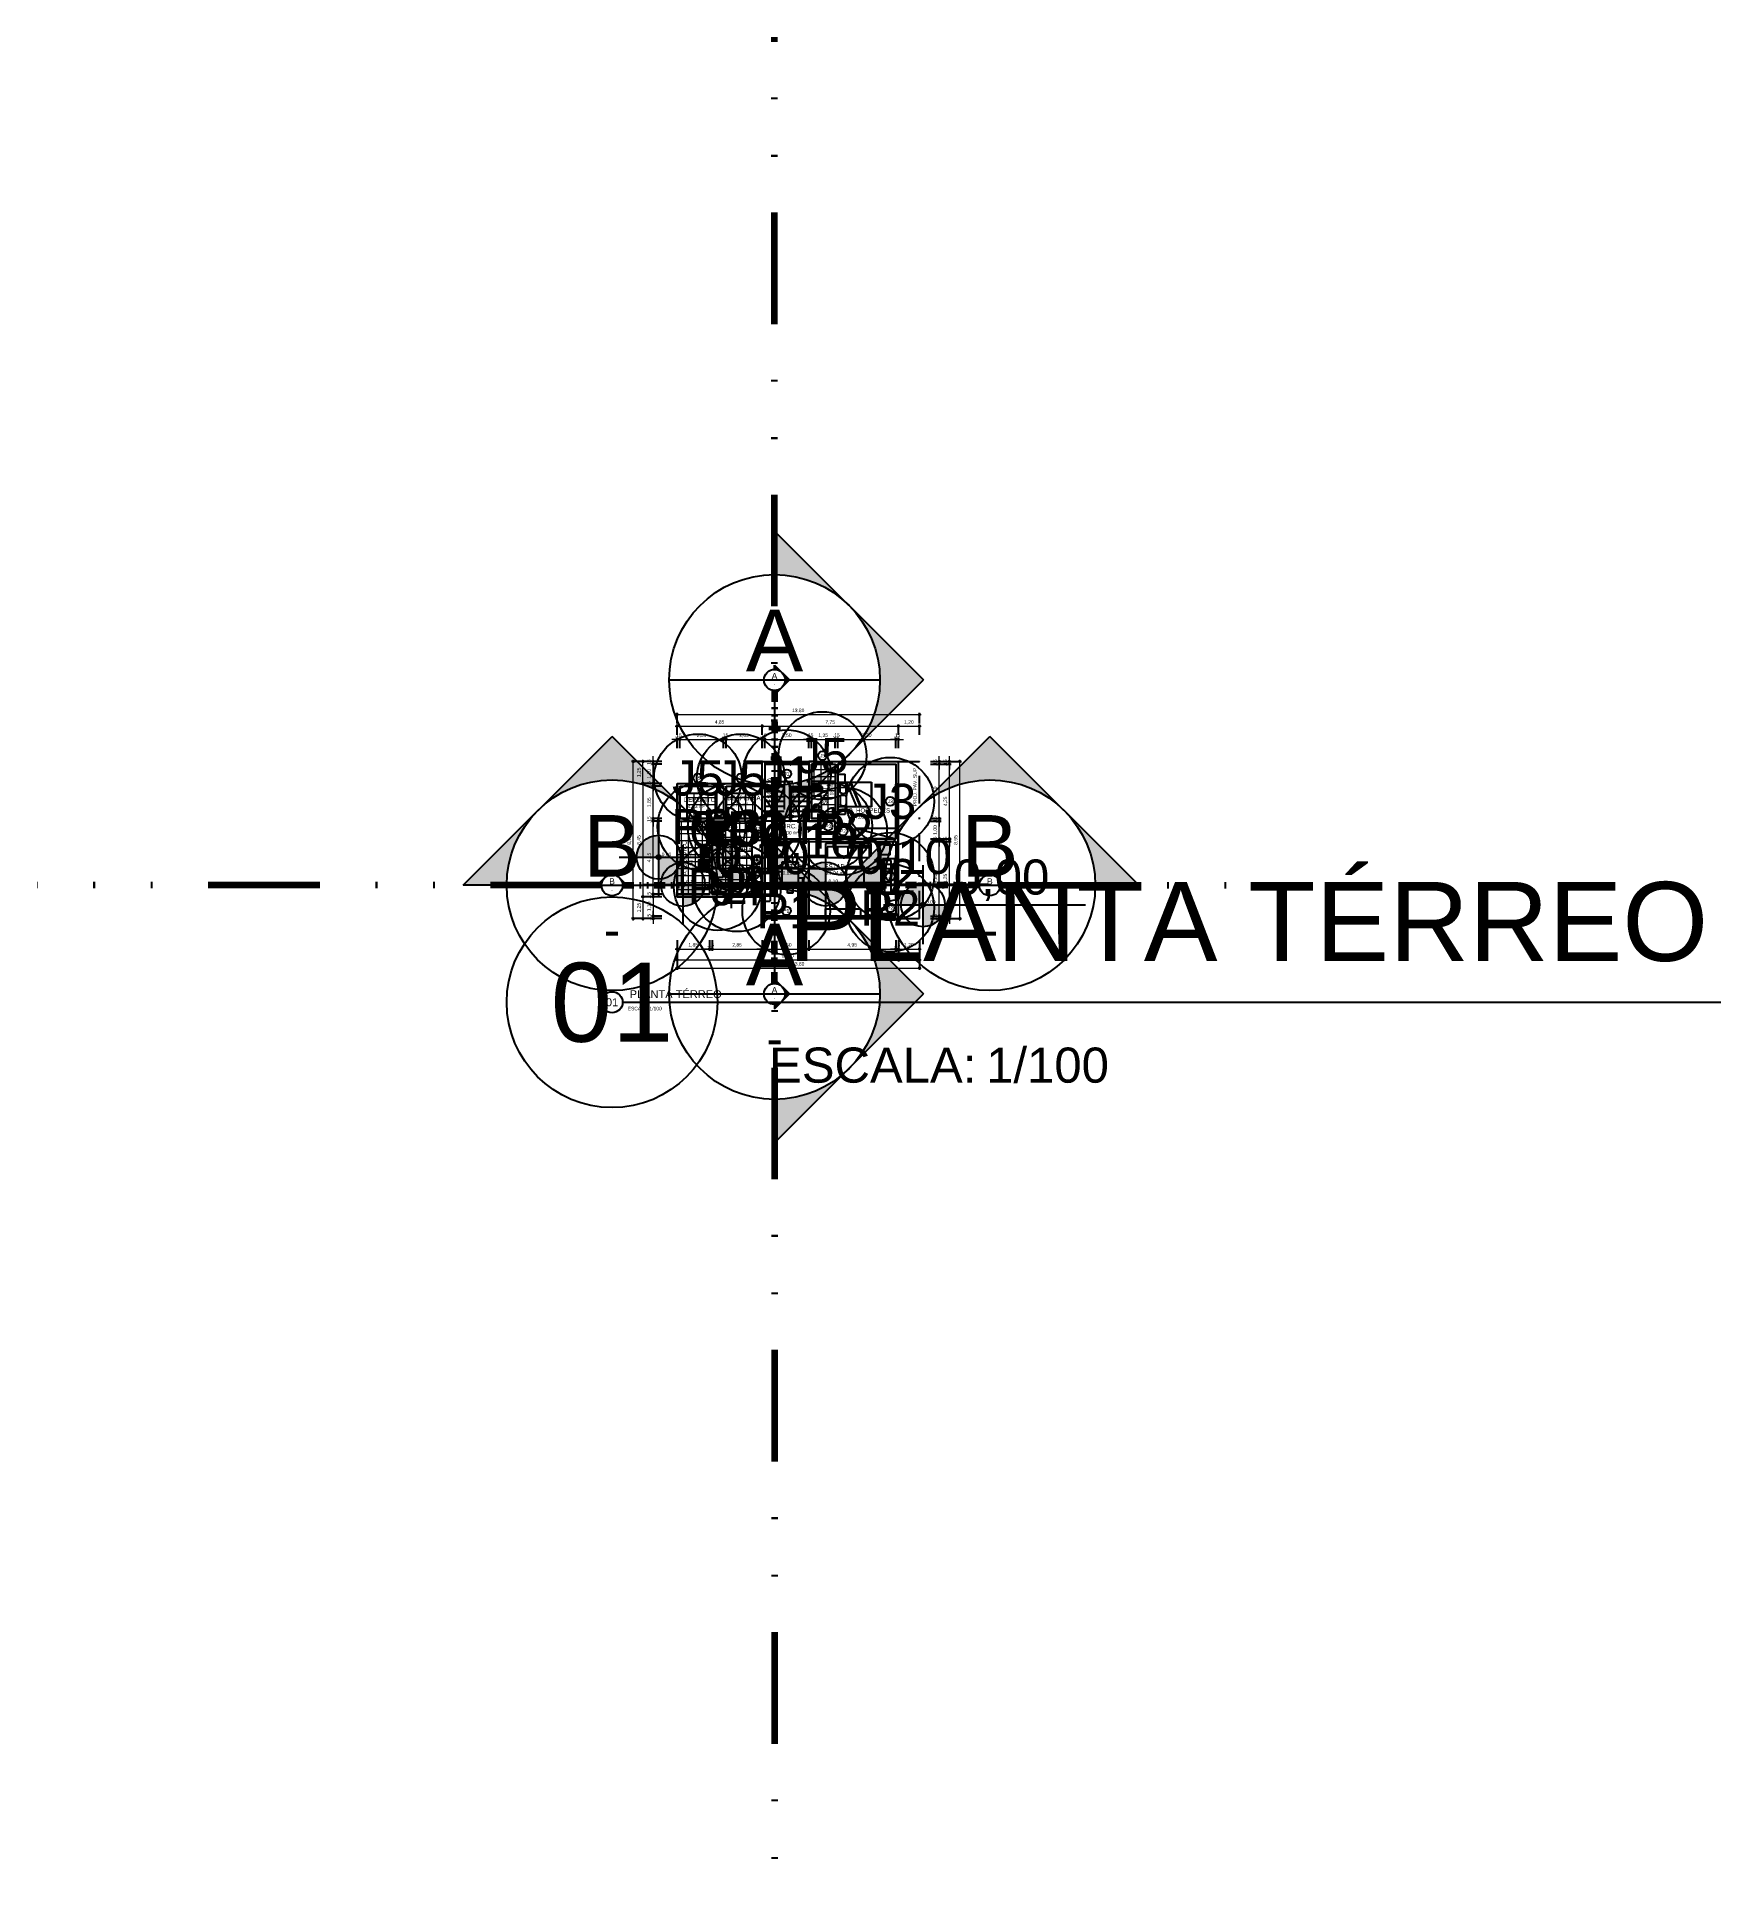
# Model space of a CAD drawing. Header units: metres. Extents: x 47628 to 47724, y 23300 to 23406.
import ezdxf
from ezdxf.enums import TextEntityAlignment as Align

# ---------------------------------------------------------------- set-up
doc = ezdxf.new("R2010")
doc.units = ezdxf.units.M
doc.header["$LTSCALE"] = 0.25
doc.header["$PDMODE"] = 96
doc.linetypes.add('DASHDOT2', pattern=[12.7, 6.35, -3.175, 0, -3.175])
doc.linetypes.add('DIVIDEX2', pattern=[63.5, 25.4, -12.7, 0, -12.7, 0, -12.7])
for name, color, linetype in [('0 @ 0.1', 7, 'Continuous'), ('0 @ 1', 7, 'Continuous'), ('ARQ_ALV CT', 4, 'Continuous'), ('ARQ_ALV VS', 2, 'Continuous'), ('ARQ_ESQ CT', 30, 'Continuous'), ('ARQ_GRADIL', 2, 'Continuous'), ('ARQ_MOB 01', 1, 'Continuous'), ('ARQ_MOB 02', 2, 'Continuous'), ('ARQ_PISO 01', 1, 'Continuous'), ('ARQ_PROJ SUP', 1, 'DASHDOT2'), ('ARQ_SAN 01', 1, 'Continuous'), ('ARQ_SAN 02', 2, 'Continuous'), ('ARQ_SIMB 01', 1, 'Continuous'), ('ARQ_TXT 01', 1, 'Continuous'), ('LOUÇA', 2, 'Continuous'), ('SIMB_01', 1, 'Continuous'), ('SIMB_02', 2, 'Continuous'), ('SIMB_PREENCHIMENTO', 253, 'Continuous'), ('SIMB_TXT', 1, 'Continuous')]:
    doc.layers.add(name, color=color, linetype=linetype)
for name, color, linetype, true_color, plot in [('ARQ_0', 7, 'Continuous', 0xff7400, False), ('ARQ_0_AREAS', 7, 'Continuous', 0x5a1694, False), ('ARQ_0_AREAS @ 0.1', 7, 'Continuous', 0x5a1694, False), ('ARQ_0_AREAS @ 1', 7, 'Continuous', 0x5a1694, False)]:
    doc.layers.add(name, color=color, linetype=linetype, true_color=true_color, plot=plot)
doc.layers.add('ARQ_CINZA 03', color=252, linetype='Continuous', lineweight=9)
doc.layers.add('SIMB_LCT', color=252, linetype='DIVIDEX2', lineweight=100)
doc.layers.add('ARQ_COTA_AZUL', color=5, linetype='Continuous', lineweight=20, true_color=0x0000ff)
doc.styles.add('Annot_1.8mm', font='arial.ttf', dxfattribs={"height": 1.8})
doc.styles.add('Annot_2.0mm', font='arial.ttf', dxfattribs={"height": 2})
doc.styles.add('Annot_2.5mm', font='arial.ttf', dxfattribs={"height": 2.5})
doc.styles.add('cota', font='arial.ttf')
doc.styles.add('SIMB', font='arial.ttf')
doc.dimstyles.new('Info 01 - annot', dxfattribs={"dimtxt": 2, "dimasz": 3, "dimexe": 1, "dimexo": 1, "dimgap": 1, "dimtad": 1, "dimzin": 4, "dimtxsty": 'cota', "dimblk": 'DOTSMALL', "dimcen": 2, "dimdle": 1, "dimclrd": 256, "dimclre": 256, "dimclrt": 1, "dimazin": 2, "dimtfac": 0.09, "dimtix": 1, "dimtmove": 2, "dimatfit": 2, "dimfxl": 5, "dimfxlon": 1, "dimtolj": 1, "dimtzin": 4, "dimlwd": -1, "dimarcsym": 1})

msp = doc.modelspace()

# ---------------------------------------------------------------- texts
at = {"layer": 'ARQ_TXT 01', "attachment_point": 1, "rotation": 90}
for s, insert, char_height, width, style in [('ESCADA', (47669.716, 23362.158), 0.25, 2.41083, 'Annot_2.5mm'), ('8,13 m²', (47670.113, 23362.445), 0.2, 1.1094, 'Annot_2.0mm'), ('PROJ. PAV. SUP.', (47678.027, 23361.955), 0.2, 3.02196, 'Annot_2.0mm'), ('SANIT.', (47672.88, 23362.058), 0.25, 2.41083, 'Annot_2.5mm'), ('4.18 m²', (47673.277, 23362.345), 0.2, 1.1094, 'Annot_2.0mm'), ('\\pi-0.75,l1,t1;Á. SERVIÇO', (47664.873, 23357.769), 0.25, 2.27532, 'Annot_2.5mm'), ('7.68 m²', (47665.271, 23358.352), 0.2, 1.1094, 'Annot_2.0mm')]:
    msp.add_mtext(s, dxfattribs=dict(at, insert=insert, char_height=char_height, width=width, style=style))
at = {"layer": 'ARQ_TXT 01', "attachment_point": 1}
for s, insert, char_height, width, style in [('DEPÓSITO', (47664.958, 23362.458), 0.25, 2.27532, 'Annot_2.5mm'), ('DESPENSA', (47667.435, 23362.554), 0.25, 2.27532, 'Annot_2.5mm'), ('5', (47671.104, 23362.459), 0.18, 1.02, 'Annot_1.8mm'), ('8', (47671.104, 23363.299), 0.18, 1.02, 'Annot_1.8mm'), ('7', (47671.104, 23363.019), 0.18, 1.02, 'Annot_1.8mm'), ('6', (47671.104, 23362.739), 0.18, 1.02, 'Annot_1.8mm'), ('4.63 m²', (47665.202, 23362.06), 0.2, 1.1094, 'Annot_2.0mm'), ('3.79 m²', (47667.68, 23362.157), 0.2, 1.1094, 'Annot_2.0mm'), ('4', (47671.104, 23362.179), 0.18, 1.02, 'Annot_1.8mm'), ('3', (47671.104, 23361.899), 0.18, 1.02, 'Annot_1.8mm'), ('2', (47671.104, 23361.619), 0.18, 1.02, 'Annot_1.8mm'), ('1', (47671.104, 23361.339), 0.18, 1.02, 'Annot_1.8mm'), ('Q. HÓSPEDES', (47674.307, 23361.85), 0.25, 2.41083, 'Annot_2.5mm'), ('14.03 m²', (47674.551, 23361.452), 0.2, 1.1094, 'Annot_2.0mm'), ('CIRC.', (47670.456, 23360.951), 0.25, 2.41083, 'Annot_2.5mm'), ('4.00 m²', (47670.56, 23360.553), 0.2, 1.1094, 'Annot_2.0mm'), ('COZINHA', (47667.276, 23359.607), 0.25, 2.27532, 'Annot_2.5mm'), ('11.83 m²', (47667.521, 23359.21), 0.2, 1.1094, 'Annot_2.0mm'), ('JANTAR', (47670.327, 23358.663), 0.25, 2.41083, 'Annot_2.5mm'), ('10.62 m²', (47670.432, 23358.266), 0.2, 1.1094, 'Annot_2.0mm'), ('ESTAR', (47672.971, 23358.663), 0.25, 2.41083, 'Annot_2.5mm'), ('21.04 m²', (47673.075, 23358.266), 0.2, 1.1094, 'Annot_2.0mm')]:
    msp.add_mtext(s, dxfattribs=dict(at, insert=insert, char_height=char_height, width=width, style=style))

# ---------------------------------------------------------------- blocks, each defined once
blk = doc.blocks.new('nivel_PB_A_D')
at = {"layer": 'SIMB_PREENCHIMENTO', "transparency": 33554587}
h = blk.add_hatch(color=256, dxfattribs=at)
h.dxf.hatch_style = 1
h.paths.add_polyline_path([(0, 1.25, 0.414214), (-1.25, 0), (0, 0)])
h.paths.add_polyline_path([(1.25, 0), (0, 0), (0, -1.25, 0.414214)])
at = {"layer": 'SIMB_01'}
for p, q in [((0, 2.25), (0, -2.25)), ((-2.25, 0), (9.25, 0))]:
    blk.add_line(p, q, dxfattribs=at)
blk.add_circle((0, 0), 1.25, dxfattribs=at)
at = {"layer": 'SIMB_TXT', "style": 'SIMB'}
blk.add_attdef('00,00', (1.76, 0.58), '', height=2, dxfattribs=at)
blk = doc.blocks.new('*U126')
at = {"layer": 'ARQ_0_AREAS @ 0.1', "xscale": 0.1, "yscale": 0.1, "zscale": 0.1}
blk.add_blockref('nivel_PB_A_D', (47673.03, 23357.53), dxfattribs=at).add_auto_attribs({'00,00': '0,10'})
at = {"layer": 'ARQ_0_AREAS @ 1'}
blk.add_blockref('nivel_PB_A_D', (47673.03, 23357.53), dxfattribs=at).add_auto_attribs({'00,00': '0,10'})
blk = doc.blocks.new('*U127')
at = {"layer": 'ARQ_0_AREAS @ 0.1', "xscale": 0.1, "yscale": 0.1, "zscale": 0.1}
blk.add_blockref('nivel_PB_A_D', (47678.58, 23356.35), dxfattribs=at).add_auto_attribs({'00,00': '0,00'})
at = {"layer": 'ARQ_0_AREAS @ 1'}
blk.add_blockref('nivel_PB_A_D', (47678.58, 23356.35), dxfattribs=at).add_auto_attribs({'00,00': '0,00'})
blk = doc.blocks.new('*U128')
at = {"layer": 'ARQ_0_AREAS @ 0.1', "xscale": 0.1, "yscale": 0.1, "zscale": 0.1}
blk.add_blockref('nivel_PB_A_D', (47667.66, 23358.41), dxfattribs=at).add_auto_attribs({'00,00': '0,10'})
at = {"layer": 'ARQ_0_AREAS @ 1'}
blk.add_blockref('nivel_PB_A_D', (47667.66, 23358.41), dxfattribs=at).add_auto_attribs({'00,00': '0,10'})
blk = doc.blocks.new('*U129')
at = {"layer": 'ARQ_0_AREAS @ 0.1', "xscale": 0.1, "yscale": 0.1, "zscale": 0.1}
blk.add_blockref('nivel_PB_A_D', (47664.91, 23357.51), dxfattribs=at).add_auto_attribs({'00,00': '0,10'})
at = {"layer": 'ARQ_0_AREAS @ 1'}
blk.add_blockref('nivel_PB_A_D', (47664.91, 23357.51), dxfattribs=at).add_auto_attribs({'00,00': '0,10'})
blk = doc.blocks.new('*U130')
at = {"layer": 'ARQ_0_AREAS @ 0.1', "xscale": 0.1, "yscale": 0.1, "zscale": 0.1}
blk.add_blockref('nivel_PB_A_D', (47663.53, 23359.06), dxfattribs=at).add_auto_attribs({'00,00': '0,00'})
at = {"layer": 'ARQ_0_AREAS @ 1'}
blk.add_blockref('nivel_PB_A_D', (47663.53, 23359.06), dxfattribs=at).add_auto_attribs({'00,00': '0,00'})
blk = doc.blocks.new('*U19')
at = {"layer": 'SIMB_PREENCHIMENTO', "transparency": 33554587}
h = blk.add_hatch(color=256, dxfattribs=at)
h.dxf.hatch_style = 1
h.paths.add_polyline_path([(0, 8.48), (-4.15, 4.33, -0.401827), (4.15, 4.33)])
h = blk.add_hatch(color=256, dxfattribs=at)
h.dxf.hatch_style = 1
h.paths.add_polyline_path([(-4.33, 4.15), (-8.48, 0), (-6, 0, -0.193399)])
h = blk.add_hatch(color=256, dxfattribs=at)
h.dxf.hatch_style = 1
h.paths.add_polyline_path([(4.33, 4.15, -0.193399), (6, 0), (8.48, 0)])
at = {"layer": 'SIMB_01'}
for p, q in [((-8.48, 0), (0, 8.48)), ((8.48, 0), (0, 8.48)), ((-6, 0), (-8.48, 0)), ((-6, 0), (6, 0)), ((6, 0), (8.48, 0))]:
    blk.add_line(p, q, dxfattribs=at)
blk.add_circle((0, 0), 6, dxfattribs=at)
at = {"layer": 'SIMB_LCT'}
blk.add_line((6, 0), (38.48, 0), dxfattribs=at)
at = {"layer": 'SIMB_TXT', "style": 'SIMB'}
for tag, height, p in [('000', 3.5, (0, 2.25)), ('999', 2, (0, -2.53))]:
    blk.add_attdef(tag, text='', height=height, dxfattribs=at).set_placement(p, align=Align.MIDDLE_CENTER)
blk = doc.blocks.new('*U131')
at = {"layer": '0 @ 0.1', "xscale": 0.1, "yscale": 0.1, "zscale": 0.1}
blk.add_blockref('*U19', (47660.88, 23357.46), dxfattribs=at).add_auto_attribs({'999': '-', '000': 'B'})
at = {"layer": '0 @ 1'}
blk.add_blockref('*U19', (47660.88, 23357.46), dxfattribs=at).add_auto_attribs({'999': '-', '000': 'B'})
blk = doc.blocks.new('*U18')
at = {"layer": 'SIMB_PREENCHIMENTO', "transparency": 33554587}
h = blk.add_hatch(color=256, dxfattribs=at)
h.dxf.hatch_style = 1
h.paths.add_polyline_path([(0, 8.48), (-4.15, 4.33, -0.401827), (4.15, 4.33)])
h = blk.add_hatch(color=256, dxfattribs=at)
h.dxf.hatch_style = 1
h.paths.add_polyline_path([(-4.33, 4.15), (-8.48, 0), (-6, 0, -0.193399)])
h = blk.add_hatch(color=256, dxfattribs=at)
h.dxf.hatch_style = 1
h.paths.add_polyline_path([(4.33, 4.15, -0.193399), (6, 0), (8.48, 0)])
at = {"layer": 'SIMB_01'}
for p, q in [((-8.48, 0), (0, 8.48)), ((8.48, 0), (0, 8.48)), ((-6, 0), (-8.48, 0)), ((-6, 0), (6, 0)), ((6, 0), (8.48, 0))]:
    blk.add_line(p, q, dxfattribs=at)
blk.add_circle((0, 0), 6, dxfattribs=at)
at = {"layer": 'SIMB_LCT'}
blk.add_line((-6, 0), (-54.25, 0), dxfattribs=at)
at = {"layer": 'SIMB_TXT', "style": 'SIMB'}
for tag, height, p in [('000', 3.5, (0, 2.25)), ('999', 2, (0, -2.53))]:
    blk.add_attdef(tag, text='', height=height, dxfattribs=at).set_placement(p, align=Align.MIDDLE_CENTER)
blk = doc.blocks.new('*U132')
at = {"layer": '0 @ 0.1', "xscale": 0.1, "yscale": 0.1, "zscale": 0.1}
blk.add_blockref('*U18', (47682.39, 23357.46), dxfattribs=at).add_auto_attribs({'999': '-', '000': 'B'})
at = {"layer": '0 @ 1'}
blk.add_blockref('*U18', (47682.39, 23357.46), dxfattribs=at).add_auto_attribs({'999': '-', '000': 'B'})
blk = doc.blocks.new('*U20')
at = {"layer": 'SIMB_PREENCHIMENTO', "transparency": 33554587}
h = blk.add_hatch(color=256, dxfattribs=at)
h.dxf.hatch_style = 1
h.paths.add_polyline_path([(0, 8.48), (-4.15, 4.33, -0.401827), (4.15, 4.33)])
h = blk.add_hatch(color=256, dxfattribs=at)
h.dxf.hatch_style = 1
h.paths.add_polyline_path([(-4.33, 4.15), (-8.48, 0), (-6, 0, -0.193399)])
h = blk.add_hatch(color=256, dxfattribs=at)
h.dxf.hatch_style = 1
h.paths.add_polyline_path([(4.33, 4.15, -0.193399), (6, 0), (8.48, 0)])
at = {"layer": 'SIMB_01'}
for p, q in [((-8.48, 0), (0, 8.48)), ((8.48, 0), (0, 8.48)), ((0, -6), (0, 6)), ((-6, 0), (-8.48, 0)), ((6, 0), (8.48, 0))]:
    blk.add_line(p, q, dxfattribs=at)
blk.add_circle((0, 0), 6, dxfattribs=at)
at = {"layer": 'SIMB_LCT'}
blk.add_line((6, 0), (69.06, 0), dxfattribs=at)
at = {"layer": 'SIMB_TXT', "style": 'SIMB'}
for tag, height, p in [('000', 3.5, (-2.25, 0)), ('999', 2, (2.53, 0))]:
    blk.add_attdef(tag, text='', height=height, rotation=90, dxfattribs=at).set_placement(p, align=Align.MIDDLE_CENTER)
blk = doc.blocks.new('*U133')
at = {"layer": '0 @ 0.1', "xscale": 0.1, "yscale": 0.1, "zscale": 0.1, "rotation": 270}
blk.add_blockref('*U20', (47670.13, 23369.15), dxfattribs=at).add_auto_attribs({'999': '-', '000': 'A'})
at = {"layer": '0 @ 1', "rotation": 270}
blk.add_blockref('*U20', (47670.13, 23369.15), dxfattribs=at).add_auto_attribs({'999': '-', '000': 'A'})
blk = doc.blocks.new('*U21')
at = {"layer": 'SIMB_PREENCHIMENTO', "transparency": 33554587}
h = blk.add_hatch(color=256, dxfattribs=at)
h.dxf.hatch_style = 1
h.paths.add_polyline_path([(0, 8.48), (-4.15, 4.33, -0.401827), (4.15, 4.33)])
h = blk.add_hatch(color=256, dxfattribs=at)
h.dxf.hatch_style = 1
h.paths.add_polyline_path([(-4.33, 4.15), (-8.48, 0), (-6, 0, -0.193399)])
h = blk.add_hatch(color=256, dxfattribs=at)
h.dxf.hatch_style = 1
h.paths.add_polyline_path([(4.33, 4.15, -0.193399), (6, 0), (8.48, 0)])
at = {"layer": 'SIMB_01'}
for p, q in [((-8.48, 0), (0, 8.48)), ((8.48, 0), (0, 8.48)), ((0, -6), (0, 6)), ((-6, 0), (-8.48, 0)), ((6, 0), (8.48, 0))]:
    blk.add_line(p, q, dxfattribs=at)
blk.add_circle((0, 0), 6, dxfattribs=at)
at = {"layer": 'SIMB_LCT'}
blk.add_line((-6, 0), (-54.48, 0), dxfattribs=at)
at = {"layer": 'SIMB_TXT', "style": 'SIMB'}
for tag, height, p in [('000', 3.5, (-2.25, 0)), ('999', 2, (2.53, 0))]:
    blk.add_attdef(tag, text='', height=height, rotation=90, dxfattribs=at).set_placement(p, align=Align.MIDDLE_CENTER)
blk = doc.blocks.new('*U134')
at = {"layer": '0 @ 0.1', "xscale": 0.1, "yscale": 0.1, "zscale": 0.1, "rotation": 270}
blk.add_blockref('*U21', (47670.13, 23351.27), dxfattribs=at).add_auto_attribs({'999': '-', '000': 'A'})
at = {"layer": '0 @ 1', "rotation": 270}
blk.add_blockref('*U21', (47670.13, 23351.27), dxfattribs=at).add_auto_attribs({'999': '-', '000': 'A'})
blk = doc.blocks.new('_DotSmall')
at = {"color": 0, "linetype": 'ByBlock', "const_width": 0.5}
blk.add_lwpolyline([(-0.0625, 0, 1), (0.0625, 0, 1)], format="xyb", close=True, dxfattribs=at)
blk = doc.blocks.new('*D24')
at = {"layer": 'ARQ_COTA_AZUL', "transparency": 16777216}
for p, q in [((47663.22, 23363.26), (47663.22, 23363.56)), ((47663.22, 23363.26), (47663.22, 23363.11)), ((47663.22, 23363.11), (47663.22, 23362.81))]:
    blk.add_line(p, q, dxfattribs=at)
at = {"layer": 'ARQ_COTA_AZUL', "lineweight": -2, "transparency": 16777216}
for p, q in [((47663.72, 23363.26), (47663.12, 23363.26)), ((47663.72, 23363.11), (47663.12, 23363.11))]:
    blk.add_line(p, q, dxfattribs=at)
at = {"layer": 'Defpoints', "color": 0, "transparency": 16777216}
for p in [(47663.22, 23363.11), (47664.58, 23363.26), (47664.73, 23363.11)]:
    blk.add_point(p, dxfattribs=at)
at = {"layer": 'ARQ_COTA_AZUL', "transparency": 16777216, "xscale": 0.3, "yscale": 0.3, "zscale": 0.3}
for p, rotation in [((47663.22, 23363.26), 270), ((47663.22, 23363.11), 90)]:
    blk.add_blockref('_DotSmall', p, dxfattribs=dict(at, rotation=rotation))
at = {"layer": 'ARQ_COTA_AZUL', "color": 1, "transparency": 16777216, "insert": (47663, 23363.19), "char_height": 0.2, "attachment_point": 5, "rotation": 90, "style": 'cota'}
blk.add_mtext('\\A1;,15', dxfattribs=at)
blk = doc.blocks.new('VASO_BELL')
at = {"true_color": 0xffffff}
h = blk.add_hatch(color=7, dxfattribs=at)
h.dxf.hatch_style = 1
edge = h.paths.add_edge_path()
edge.add_line((0, 0), (0.37, 0))
edge.add_line((0.37, 0), (0.37, -0.13))
edge.add_line((0.37, -0.13), (0.37, -0.51))
edge.add_arc((0.19, -0.51), 0.185, 180, 360, ccw=False)
edge.add_line((0, -0.51), (0, -0.13))
edge.add_line((0, -0.13), (0, 0))
h = blk.add_hatch(color=7, dxfattribs=at)
h.dxf.hatch_style = 1
h.paths.add_polyline_path([(-0.01, -0.09), (-0.02, -0.09), (-0.02, -0.12), (-0.01, -0.12)])
h = blk.add_hatch(color=7, dxfattribs=at)
h.dxf.hatch_style = 1
h.paths.add_polyline_path([(0, -0.09), (-0.01, -0.09), (-0.01, -0.12), (0, -0.12)])
at = {"layer": 'ARQ_SAN 01'}
for p, q in [((0.06, -0.36), (0.06, -0.51)), ((0.06, -0.36), (0.06, -0.51)), ((0.08, -0.34), (0.29, -0.34)), ((0.08, -0.34), (0.29, -0.34)), ((0.14, -0.35), (0.14, -0.41)), ((0.23, -0.35), (0.23, -0.41)), ((0.31, -0.36), (0.31, -0.51)), ((0.31, -0.36), (0.31, -0.51))]:
    blk.add_line(p, q, dxfattribs=at)
for centre in [(0.11, -0.25), (0.26, -0.25)]:
    blk.add_circle(centre, 0.0075, dxfattribs=at)
for centre, radius, start, end in [((0.08, -0.36), 0.025, 90, 180), ((0.08, -0.36), 0.019, 90, 180), ((0.19, -0.51), 0.129, 179.7773, 0.2227), ((0.19, -0.5), 0.123, 182.6006, 357.3994), ((0.19, -0.59), 0.244, 91.4264, 101.8331), ((0.17, -0.41), 0.027, 180, 229.1678), ((0.19, -0.39), 0.053, 229.1678, 310.8322), ((0.18, -0.59), 0.244, 78.1669, 88.5736), ((0.2, -0.41), 0.027, 310.8322, 0), ((0.29, -0.36), 0.025, 0, 90), ((0.29, -0.36), 0.019, 0, 90)]:
    blk.add_arc(centre, radius, start, end, dxfattribs=at)
at = {"layer": 'ARQ_SAN 02'}
for p, q in [((0, 0), (0, -0.13)), ((0, 0), (0.37, 0)), ((0.37, 0), (0.37, -0.13)), ((-0.02, -0.09), (-0.01, -0.09)), ((-0.02, -0.12), (-0.02, -0.09)), ((-0.02, -0.12), (-0.01, -0.12)), ((-0.01, -0.12), (-0.01, -0.09)), ((0, -0.09), (-0.01, -0.09)), ((0, -0.12), (-0.01, -0.12)), ((0, -0.51), (0, -0.13)), ((0.03, -0.33), (0.03, -0.51)), ((0.05, -0.31), (0.32, -0.31)), ((0.3, -0.19), (0.07, -0.19)), ((0.34, -0.33), (0.34, -0.51)), ((0.37, -0.51), (0.37, -0.13))]:
    blk.add_line(p, q, dxfattribs=at)
for centre, radius, start, end in [((0.07, -0.13), 0.069, 180, 270), ((0.19, -0.51), 0.185, 180, 0), ((0.05, -0.33), 0.025, 90, 180), ((0.19, -0.51), 0.159, 180, 0), ((0.3, -0.13), 0.069, 270, 0), ((0.32, -0.33), 0.025, 0, 90)]:
    blk.add_arc(centre, radius, start, end, dxfattribs=at)
blk = doc.blocks.new('*D114')
at = {"layer": 'ARQ_COTA_AZUL', "lineweight": -2, "transparency": 16777216}
for p, q in [((47663.72, 23356.81), (47663.12, 23356.81)), ((47663.72, 23355.71), (47663.12, 23355.71))]:
    blk.add_line(p, q, dxfattribs=at)
at = {"layer": 'ARQ_COTA_AZUL', "transparency": 16777216}
blk.add_line((47663.22, 23356.91), (47663.22, 23355.61), dxfattribs=at)
at = {"layer": 'Defpoints', "color": 0, "transparency": 16777216}
for p in [(47664.58, 23356.81), (47663.22, 23355.71), (47669.58, 23355.71)]:
    blk.add_point(p, dxfattribs=at)
at = {"layer": 'ARQ_COTA_AZUL', "transparency": 16777216, "xscale": 0.3, "yscale": 0.3, "zscale": 0.3}
for p, rotation in [((47663.22, 23356.81), 90), ((47663.22, 23355.71), 270)]:
    blk.add_blockref('_DotSmall', p, dxfattribs=dict(at, rotation=rotation))
at = {"layer": 'ARQ_COTA_AZUL', "color": 1, "transparency": 16777216, "insert": (47663, 23356.26), "char_height": 0.2, "attachment_point": 5, "rotation": 90, "style": 'cota'}
blk.add_mtext('\\A1;1,10', dxfattribs=at)
blk = doc.blocks.new('*D116')
at = {"layer": 'ARQ_COTA_AZUL', "transparency": 16777216}
blk.add_line((47662.64, 23363.36), (47662.64, 23356.71), dxfattribs=at)
at = {"layer": 'ARQ_COTA_AZUL', "lineweight": -2, "transparency": 16777216}
for p, q in [((47663.14, 23363.26), (47662.54, 23363.26)), ((47663.14, 23356.81), (47662.54, 23356.81))]:
    blk.add_line(p, q, dxfattribs=at)
at = {"layer": 'Defpoints', "color": 0, "transparency": 16777216}
for p in [(47664.58, 23363.26), (47662.64, 23356.81), (47669.43, 23356.81)]:
    blk.add_point(p, dxfattribs=at)
at = {"layer": 'ARQ_COTA_AZUL', "transparency": 16777216, "xscale": 0.3, "yscale": 0.3, "zscale": 0.3}
for p, rotation in [((47662.64, 23363.26), 90), ((47662.64, 23356.81), 270)]:
    blk.add_blockref('_DotSmall', p, dxfattribs=dict(at, rotation=rotation))
at = {"layer": 'ARQ_COTA_AZUL', "color": 1, "transparency": 16777216, "insert": (47662.42, 23360.04), "char_height": 0.2, "attachment_point": 5, "rotation": 90, "style": 'cota'}
blk.add_mtext('\\A1;6,45', dxfattribs=at)
blk = doc.blocks.new('*U15')
at = {"layer": 'SIMB_02'}
blk.add_line((6, 0), (63.13, 0), dxfattribs=at)
blk.add_circle((0, 0), 6, dxfattribs=at)
at = {"layer": 'SIMB_TXT', "style": 'SIMB'}
blk.add_text('ESCALA:', height=2, dxfattribs=at).set_placement((8.94, -4.58))
blk.add_attdef('TITULO_DO_DESENHO', text='', height=4.5, dxfattribs=at).set_placement((10.02, 1), align=Align.BOTTOM_LEFT)
blk.add_attdef('NUM', text='', height=4.5, dxfattribs=at).set_placement((0, 0), align=Align.MIDDLE_CENTER)
blk.add_attdef('ESCALA', (21.3, -4.58), '', height=2, dxfattribs=at)
blk = doc.blocks.new('*U135')
at = {"layer": '0 @ 0.1', "xscale": 0.1, "yscale": 0.1, "zscale": 0.1}
blk.add_blockref('*U15', (47660.88, 23350.8), dxfattribs=at).add_auto_attribs({'TITULO_DO_DESENHO': 'PLANTA TÉRREO', 'NUM': '01', 'ESCALA': '1/100'})
at = {"layer": '0 @ 1'}
blk.add_blockref('*U15', (47660.88, 23350.8), dxfattribs=at).add_auto_attribs({'TITULO_DO_DESENHO': 'PLANTA TÉRREO', 'NUM': '01', 'ESCALA': '1/100'})
blk = doc.blocks.new('GEL60')
at = {"true_color": 0xffffff}
h = blk.add_hatch(color=7, dxfattribs=at)
h.dxf.hatch_style = 1
h.paths.add_polyline_path([(0.6, 0.55), (0.55, 0.55), (0.55, 0.58), (0.48, 0.58), (0.48, 0.55), (0, 0.55), (0, 0), (0.1, 0), (0.1, -0.05), (0.5, -0.05), (0.5, 0), (0.6, 0)])
at = {"layer": 'ARQ_MOB 02'}
for p, q in [((0, 0.55), (0, 0)), ((0.6, 0.55), (0, 0.55)), ((0.6, 0.5), (0, 0.5)), ((0, 0), (0.6, 0)), ((0.1, 0), (0.1, -0.05)), ((0.5, 0), (0.5, -0.05)), ((0.6, 0), (0.6, 0.55)), ((0.1, -0.05), (0.5, -0.05))]:
    blk.add_line(p, q, dxfattribs=at)
blk.add_lwpolyline([(0.55, 0.55), (0.48, 0.55), (0.48, 0.58), (0.55, 0.58)], close=True, dxfattribs=at)
blk = doc.blocks.new('DUASX60')
blk.add_blockref('GEL60', (0.06, 0.07))
at = {"xscale": -1}
blk.add_blockref('GEL60', (1.33, 0.07), dxfattribs=at)
blk = doc.blocks.new('M6')
for p, q in [((0, 0), (-1.4875, 0)), ((-1.4875, -0.9), (-1.4875, 0)), ((-1.2375, 0), (-1.2375, 0.3)), ((-1.2375, 0.3), (-0.9375, 0.3)), ((-1.2375, 0.27), (-0.9375, 0.27)), ((-0.9375, 0.3), (-0.9375, 0)), ((-0.55, 0.3), (-0.55, 0)), ((-0.25, 0.3), (-0.55, 0.3)), ((-0.25, 0.27), (-0.55, 0.27)), ((-0.25, 0), (-0.25, 0.3)), ((0, -0.9), (0, 0)), ((-1.4875, -0.3), (-1.7875, -0.3)), ((-1.7875, -0.3), (-1.7875, -0.6)), ((-1.7875, -0.6), (-1.4875, -0.6)), ((-1.7575, -0.3), (-1.7575, -0.6)), ((-1.4875, -0.9), (0, -0.9)), ((-1.2375, -0.9), (-1.2375, -1.2)), ((-0.9375, -1.2), (-0.9375, -0.9)), ((-0.55, -1.2), (-0.55, -0.9)), ((-0.25, -0.9), (-0.25, -1.2)), ((0, -0.3), (0.3, -0.3)), ((0.3, -0.6), (0, -0.6)), ((0.27, -0.3), (0.27, -0.6)), ((0.3, -0.3), (0.3, -0.6)), ((-1.2375, -1.17), (-0.9375, -1.17)), ((-1.2375, -1.2), (-0.9375, -1.2)), ((-0.25, -1.17), (-0.55, -1.17)), ((-0.25, -1.2), (-0.55, -1.2))]:
    blk.add_line(p, q)
blk = doc.blocks.new('PIA')
at = {"layer": 'ARQ_MOB 01'}
for p, q in [((-0.35, 0.2), (-0.35, -0.2)), ((-0.05, 0.25), (-0.3, 0.25)), ((0, 0.2), (0, -0.2)), ((-0.05, -0.25), (-0.3, -0.25))]:
    blk.add_line(p, q, dxfattribs=at)
blk.add_circle((-0.175, 0), 0.0461, dxfattribs=at)
for centre, start, end in [((-0.3, 0.2), 90, 180), ((-0.05, 0.2), 0, 90), ((-0.3, -0.2), 180, 270), ((-0.05, -0.2), 270, 0)]:
    blk.add_arc(centre, 0.05, start, end, dxfattribs=at)
blk = doc.blocks.new('fogão_01')
at = {"true_color": 0xffffff}
h = blk.add_hatch(color=7, dxfattribs=at)
h.dxf.hatch_style = 1
h.paths.add_polyline_path([(0, -0.3), (-0.63, -0.3), (-0.63, 0.3), (0, 0.3)])
blk.add_lwpolyline([(0, -0.3), (-0.63, -0.3), (-0.63, 0.3), (0, 0.3)], close=True)
for points, const_width in [([(-0.58, 0.22), (-0.62, 0.22), (-0.62, 0.18), (-0.58, 0.18)], 0.005), ([(-0.58, 0.12), (-0.62, 0.12), (-0.62, 0.08), (-0.58, 0.08)], 0.005), ([(-0.58, 0.02), (-0.62, 0.02), (-0.62, -0.02), (-0.58, -0.02)], 0.005), ([(-0.58, -0.3), (-0.58, 0.3)], 0.005), ([(-0.54, 0.26), (-0.04, 0.26), (-0.04, -0.26), (-0.54, -0.26), (-0.54, 0.26)], 0.0045), ([(-0.54, 0), (-0.04, 0)], 0.0045), ([(-0.44, 0.15), (-0.45, 0.16)], 0.0045), ([(-0.44, 0.12), (-0.45, 0.11)], 0.0045), ([(-0.41, 0.15), (-0.4, 0.16)], 0.0045), ([(-0.41, 0.12), (-0.4, 0.11)], 0.0045), ([(-0.3, 0.26), (-0.3, -0.26)], 0.0045), ([(-0.18, 0.15), (-0.2, 0.16)], 0.0045), ([(-0.18, 0.12), (-0.2, 0.11)], 0.0045), ([(-0.16, 0.15), (-0.14, 0.16)], 0.0045), ([(-0.16, 0.12), (-0.14, 0.11)], 0.0045), ([(-0.58, -0.08), (-0.62, -0.08), (-0.62, -0.12), (-0.58, -0.12)], 0.005), ([(-0.58, -0.18), (-0.62, -0.18), (-0.62, -0.22), (-0.58, -0.22)], 0.005), ([(-0.44, -0.12), (-0.45, -0.1)], 0.0045), ([(-0.44, -0.15), (-0.45, -0.16)], 0.0045), ([(-0.41, -0.12), (-0.4, -0.1)], 0.0045), ([(-0.41, -0.14), (-0.4, -0.16)], 0.0045), ([(-0.19, -0.12), (-0.2, -0.11)], 0.0045), ([(-0.18, -0.15), (-0.2, -0.16)], 0.0045), ([(-0.16, -0.12), (-0.14, -0.11)], 0.0045), ([(-0.16, -0.15), (-0.14, -0.16)], 0.0045)]:
    blk.add_lwpolyline(points, dxfattribs=dict(const_width=const_width))
for points in [[(-0.6, 0.22), (-0.6, 0.18)], [(-0.6, 0.12), (-0.6, 0.08)], [(-0.6, 0.02), (-0.6, -0.02)], [(-0.6, -0.08), (-0.6, -0.12)], [(-0.6, -0.18), (-0.6, -0.22)]]:
    blk.add_lwpolyline(points)
for centre in [(-0.43, 0.13), (-0.17, 0.13), (-0.43, -0.13), (-0.17, -0.13)]:
    blk.add_circle(centre, 0.0314)
blk = doc.blocks.new('S3')
at = {"ltscale": 0.1}
for p, q in [((0, 0), (-2, 0)), ((0, -0.7), (0, 0)), ((-2, 0), (-2, -0.7)), ((-1.9, -0.7), (-2, -0.7)), ((-0.1, -0.2), (-1.9, -0.2)), ((-1.9, -0.2), (-1.9, -0.8)), ((-1.9, -0.8), (-0.1, -0.8)), ((-1.3, -0.8), (-1.3, -0.2)), ((-0.7, -0.8), (-0.7, -0.2)), ((-0.1, -0.8), (-0.1, -0.2)), ((-0.1, -0.7), (0, -0.7))]:
    blk.add_line(p, q, dxfattribs=at)
blk = doc.blocks.new('S4')
at = {"ltscale": 0.1}
for p, q in [((0, 0), (-2.6, 0)), ((0, -0.7), (0, 0)), ((-2.6, 0), (-2.6, -0.7)), ((-2.5, -0.7), (-2.6, -0.7)), ((-0.1, -0.2), (-2.5, -0.2)), ((-2.5, -0.2), (-2.5, -0.8)), ((-2.5, -0.8), (-0.1, -0.8)), ((-1.9, -0.8), (-1.9, -0.2)), ((-1.3, -0.8), (-1.3, -0.2)), ((-0.7, -0.8), (-0.7, -0.2)), ((-0.1, -0.8), (-0.1, -0.2)), ((-0.1, -0.7), (0, -0.7))]:
    blk.add_line(p, q, dxfattribs=at)
blk = doc.blocks.new('maq. lavar_02')
at = {"true_color": 0xffffff}
h = blk.add_hatch(color=7, dxfattribs=at)
h.dxf.hatch_style = 1
h.paths.add_polyline_path([(0.75, 0), (0, 0), (0, 0.8), (0.75, 0.8)])
for points in [[(0.75, 0), (0, 0), (0, 0.8), (0.75, 0.8), (0.75, 0)], [(0, 0.1), (0.75, 0.1)]]:
    blk.add_lwpolyline(points)
for points in [[(0.05, 0.02), (0.05, 0.08), (0.17, 0.08), (0.17, 0.02)], [(0.26, 0.02), (0.26, 0.08), (0.38, 0.08), (0.38, 0.02)], [(0.5, 0.02), (0.5, 0.08), (0.62, 0.08), (0.62, 0.02)]]:
    blk.add_lwpolyline(points, close=True)
blk.add_lwpolyline([(0.1, 0.24), (0.1, 0.65, -0.414214), (0.15, 0.7), (0.6, 0.7, -0.414214), (0.65, 0.65), (0.65, 0.25, -0.414214), (0.6, 0.2), (0.15, 0.2)], format="xyb")
blk.add_arc((0.15, 0.25), 0.05, 173.8325, 273.1265)
blk = doc.blocks.new('tanque_05')
at = {"true_color": 0xffffff}
h = blk.add_hatch(color=7, dxfattribs=at)
h.dxf.hatch_style = 1
edge = h.paths.add_edge_path()
edge.add_line((-0.27, -0.49), (0.27, -0.49))
edge.add_arc((0.27, -0.46), 0.0304, 270, 360)
edge.add_line((0.3, -0.46), (0.3, -0.01))
edge.add_arc((0.29, -0.01), 0.0101, 0, 90)
edge.add_line((0.29, 0), (-0.29, 0))
edge.add_arc((-0.29, -0.01), 0.0101, 90, 180)
edge.add_line((-0.3, -0.01), (-0.3, -0.46))
edge.add_arc((-0.27, -0.46), 0.0304, 180, 270)
for p, q in [((-0.26, -0.32), (0.26, -0.32)), ((0.26, -0.33), (-0.26, -0.33)), ((0.26, -0.35), (-0.26, -0.35)), ((-0.26, -0.35), (0.26, -0.35)), ((0.26, -0.37), (-0.26, -0.37)), ((-0.26, -0.37), (0.26, -0.37)), ((0.26, -0.39), (-0.26, -0.39)), ((-0.26, -0.39), (0.26, -0.39)), ((0.26, -0.41), (-0.26, -0.41)), ((-0.26, -0.41), (0.26, -0.41)), ((-0.26, -0.43), (0.26, -0.43)), ((-0.25, -0.45), (0.25, -0.45))]:
    blk.add_line(p, q)
for points in [[(-0.27, -0.49), (0.27, -0.49, 0.414214), (0.3, -0.46), (0.3, -0.01, 0.414214), (0.29, 0), (-0.29, 0, 0.414214), (-0.3, -0.01), (-0.3, -0.46, 0.414214)], [(-0.2, -0.29), (0.2, -0.29, 0.414214), (0.22, -0.27), (0.22, -0.09, 0.414214), (0.2, -0.07), (-0.2, -0.07, 0.414214), (-0.22, -0.09), (-0.22, -0.27, 0.414214)]]:
    blk.add_lwpolyline(points, format="xyb", close=True)
for points in [[(0.26, -0.28), (0.26, -0.06, 0.414214), (0.24, -0.04), (-0.24, -0.04, 0.414214), (-0.26, -0.06), (-0.26, -0.28)], [(-0.26, -0.28), (-0.26, -0.3, 0.414214), (-0.25, -0.31), (-0.24, -0.31), (0.23, -0.31), (0.25, -0.31, 0.414214), (0.26, -0.3), (0.26, -0.28)], [(-0.26, -0.31), (-0.26, -0.43, 0.414214), (-0.24, -0.45), (0.24, -0.45, 0.414214), (0.26, -0.43), (0.26, -0.31, 0.414214)]]:
    blk.add_lwpolyline(points, format="xyb")
blk.add_lwpolyline([(0.26, -0.43), (-0.26, -0.43)])
blk.add_circle((0, -0.17), 0.0284)
blk = doc.blocks.new('*D102')
at = {"layer": 'ARQ_COTA_AZUL', "lineweight": -2, "transparency": 16777216}
for p, q in [((47663.72, 23361.11), (47663.12, 23361.11)), ((47663.72, 23356.96), (47663.12, 23356.96))]:
    blk.add_line(p, q, dxfattribs=at)
at = {"layer": 'ARQ_COTA_AZUL', "transparency": 16777216}
blk.add_line((47663.22, 23356.86), (47663.22, 23361.21), dxfattribs=at)
at = {"layer": 'Defpoints', "color": 0, "transparency": 16777216}
for p in [(47663.22, 23361.11), (47664.58, 23361.11), (47664.58, 23356.96)]:
    blk.add_point(p, dxfattribs=at)
at = {"layer": 'ARQ_COTA_AZUL', "transparency": 16777216, "xscale": 0.3, "yscale": 0.3, "zscale": 0.3}
for p, rotation in [((47663.22, 23361.11), 90), ((47663.22, 23356.96), 270)]:
    blk.add_blockref('_DotSmall', p, dxfattribs=dict(at, rotation=rotation))
at = {"layer": 'ARQ_COTA_AZUL', "color": 1, "transparency": 16777216, "insert": (47663, 23359.04), "char_height": 0.2, "attachment_point": 5, "rotation": 90, "style": 'cota'}
blk.add_mtext('\\A1;4,15', dxfattribs=at)
blk = doc.blocks.new('*D104')
at = {"layer": 'ARQ_COTA_AZUL', "lineweight": -2, "transparency": 16777216}
for p, q in [((47663.72, 23361.26), (47663.12, 23361.26)), ((47663.72, 23361.11), (47663.12, 23361.11))]:
    blk.add_line(p, q, dxfattribs=at)
at = {"layer": 'ARQ_COTA_AZUL', "transparency": 16777216}
for p, q in [((47663.22, 23361.26), (47663.22, 23361.56)), ((47663.22, 23361.11), (47663.22, 23361.26)), ((47663.22, 23361.11), (47663.22, 23360.81))]:
    blk.add_line(p, q, dxfattribs=at)
at = {"layer": 'Defpoints', "color": 0, "transparency": 16777216}
for p in [(47663.22, 23361.26), (47664.73, 23361.26), (47664.58, 23361.11)]:
    blk.add_point(p, dxfattribs=at)
at = {"layer": 'ARQ_COTA_AZUL', "transparency": 16777216, "xscale": 0.3, "yscale": 0.3, "zscale": 0.3}
for p, rotation in [((47663.22, 23361.26), 270), ((47663.22, 23361.11), 90)]:
    blk.add_blockref('_DotSmall', p, dxfattribs=dict(at, rotation=rotation))
at = {"layer": 'ARQ_COTA_AZUL', "color": 1, "transparency": 16777216, "insert": (47663, 23361.19), "char_height": 0.2, "attachment_point": 5, "rotation": 90, "style": 'cota'}
blk.add_mtext('\\A1;,15', dxfattribs=at)
blk = doc.blocks.new('*D106')
at = {"layer": 'ARQ_COTA_AZUL', "transparency": 16777216}
blk.add_line((47664.48, 23353.83), (47666.53, 23353.83), dxfattribs=at)
at = {"layer": 'ARQ_COTA_AZUL', "lineweight": -2, "transparency": 16777216}
for p, q in [((47664.58, 23354.33), (47664.58, 23353.73)), ((47666.43, 23354.33), (47666.43, 23353.73))]:
    blk.add_line(p, q, dxfattribs=at)
at = {"layer": 'Defpoints', "color": 0, "transparency": 16777216}
for p in [(47664.58, 23356.81), (47666.43, 23356.96), (47666.43, 23353.83)]:
    blk.add_point(p, dxfattribs=at)
at = {"layer": 'ARQ_COTA_AZUL', "transparency": 16777216, "xscale": 0.3, "yscale": 0.3, "zscale": 0.3, "rotation": 180}
blk.add_blockref('_DotSmall', (47664.58, 23353.83), dxfattribs=at)
at = {"layer": 'ARQ_COTA_AZUL', "transparency": 16777216, "xscale": 0.3, "yscale": 0.3, "zscale": 0.3}
blk.add_blockref('_DotSmall', (47666.43, 23353.83), dxfattribs=at)
at = {"layer": 'ARQ_COTA_AZUL', "color": 1, "transparency": 16777216, "insert": (47665.5, 23354.05), "char_height": 0.2, "attachment_point": 5, "style": 'cota'}
blk.add_mtext('\\A1;1,85', dxfattribs=at)
blk = doc.blocks.new('*D108')
at = {"layer": 'ARQ_COTA_AZUL', "transparency": 16777216}
for p, q in [((47666.43, 23353.83), (47666.13, 23353.83)), ((47666.43, 23353.83), (47666.58, 23353.83)), ((47666.58, 23353.83), (47666.88, 23353.83))]:
    blk.add_line(p, q, dxfattribs=at)
at = {"layer": 'ARQ_COTA_AZUL', "lineweight": -2, "transparency": 16777216}
for p, q in [((47666.43, 23354.33), (47666.43, 23353.73)), ((47666.58, 23354.33), (47666.58, 23353.73))]:
    blk.add_line(p, q, dxfattribs=at)
at = {"layer": 'Defpoints', "color": 0, "transparency": 16777216}
for p in [(47666.43, 23356.96), (47666.58, 23356.96), (47666.58, 23353.83)]:
    blk.add_point(p, dxfattribs=at)
at = {"layer": 'ARQ_COTA_AZUL', "transparency": 16777216, "xscale": 0.3, "yscale": 0.3, "zscale": 0.3}
blk.add_blockref('_DotSmall', (47666.43, 23353.83), dxfattribs=at)
at = {"layer": 'ARQ_COTA_AZUL', "transparency": 16777216, "xscale": 0.3, "yscale": 0.3, "zscale": 0.3, "rotation": 180}
blk.add_blockref('_DotSmall', (47666.58, 23353.83), dxfattribs=at)
at = {"layer": 'ARQ_COTA_AZUL', "color": 1, "transparency": 16777216, "insert": (47666.5, 23354.05), "char_height": 0.2, "attachment_point": 5, "style": 'cota'}
blk.add_mtext('\\A1;,15', dxfattribs=at)
blk = doc.blocks.new('*D110')
at = {"layer": 'ARQ_COTA_AZUL', "transparency": 16777216}
blk.add_line((47666.48, 23353.83), (47669.53, 23353.83), dxfattribs=at)
at = {"layer": 'ARQ_COTA_AZUL', "lineweight": -2, "transparency": 16777216}
for p, q in [((47666.58, 23354.33), (47666.58, 23353.73)), ((47669.43, 23354.33), (47669.43, 23353.73))]:
    blk.add_line(p, q, dxfattribs=at)
at = {"layer": 'Defpoints', "color": 0, "transparency": 16777216}
for p in [(47666.58, 23356.96), (47669.43, 23356.96), (47669.43, 23353.83)]:
    blk.add_point(p, dxfattribs=at)
at = {"layer": 'ARQ_COTA_AZUL', "transparency": 16777216, "xscale": 0.3, "yscale": 0.3, "zscale": 0.3, "rotation": 180}
blk.add_blockref('_DotSmall', (47666.58, 23353.83), dxfattribs=at)
at = {"layer": 'ARQ_COTA_AZUL', "transparency": 16777216, "xscale": 0.3, "yscale": 0.3, "zscale": 0.3}
blk.add_blockref('_DotSmall', (47669.43, 23353.83), dxfattribs=at)
at = {"layer": 'ARQ_COTA_AZUL', "color": 1, "transparency": 16777216, "insert": (47668, 23354.05), "char_height": 0.2, "attachment_point": 5, "style": 'cota'}
blk.add_mtext('\\A1;2,85', dxfattribs=at)
blk = doc.blocks.new('*D112')
at = {"layer": 'ARQ_COTA_AZUL', "transparency": 16777216}
for p, q in [((47669.43, 23353.83), (47669.13, 23353.83)), ((47669.43, 23353.83), (47669.58, 23353.83)), ((47669.58, 23353.83), (47669.88, 23353.83))]:
    blk.add_line(p, q, dxfattribs=at)
at = {"layer": 'ARQ_COTA_AZUL', "lineweight": -2, "transparency": 16777216}
for p, q in [((47669.43, 23354.33), (47669.43, 23353.73)), ((47669.58, 23354.33), (47669.58, 23353.73))]:
    blk.add_line(p, q, dxfattribs=at)
at = {"layer": 'Defpoints', "color": 0, "transparency": 16777216}
for p in [(47669.43, 23356.96), (47669.58, 23355.71), (47669.58, 23353.83)]:
    blk.add_point(p, dxfattribs=at)
at = {"layer": 'ARQ_COTA_AZUL', "transparency": 16777216, "xscale": 0.3, "yscale": 0.3, "zscale": 0.3}
blk.add_blockref('_DotSmall', (47669.43, 23353.83), dxfattribs=at)
at = {"layer": 'ARQ_COTA_AZUL', "transparency": 16777216, "xscale": 0.3, "yscale": 0.3, "zscale": 0.3, "rotation": 180}
blk.add_blockref('_DotSmall', (47669.58, 23353.83), dxfattribs=at)
at = {"layer": 'ARQ_COTA_AZUL', "color": 1, "transparency": 16777216, "insert": (47669.5, 23354.05), "char_height": 0.2, "attachment_point": 5, "style": 'cota'}
blk.add_mtext('\\A1;,15', dxfattribs=at)
blk = doc.blocks.new('*D26')
at = {"layer": 'ARQ_COTA_AZUL', "transparency": 16777216}
blk.add_line((47669.48, 23353.83), (47672.18, 23353.83), dxfattribs=at)
at = {"layer": 'ARQ_COTA_AZUL', "lineweight": -2, "transparency": 16777216}
for p, q in [((47669.58, 23354.33), (47669.58, 23353.73)), ((47672.08, 23354.33), (47672.08, 23353.73))]:
    blk.add_line(p, q, dxfattribs=at)
at = {"layer": 'Defpoints', "color": 0, "transparency": 16777216}
for p in [(47669.58, 23355.71), (47672.08, 23355.71), (47672.08, 23353.83)]:
    blk.add_point(p, dxfattribs=at)
at = {"layer": 'ARQ_COTA_AZUL', "transparency": 16777216, "xscale": 0.3, "yscale": 0.3, "zscale": 0.3, "rotation": 180}
blk.add_blockref('_DotSmall', (47669.58, 23353.83), dxfattribs=at)
at = {"layer": 'ARQ_COTA_AZUL', "transparency": 16777216, "xscale": 0.3, "yscale": 0.3, "zscale": 0.3}
blk.add_blockref('_DotSmall', (47672.08, 23353.83), dxfattribs=at)
at = {"layer": 'ARQ_COTA_AZUL', "color": 1, "transparency": 16777216, "insert": (47670.83, 23354.05), "char_height": 0.2, "attachment_point": 5, "style": 'cota'}
blk.add_mtext('\\A1;2,50', dxfattribs=at)
blk = doc.blocks.new('*D28')
at = {"layer": 'ARQ_COTA_AZUL', "transparency": 16777216}
blk.add_line((47671.98, 23353.83), (47677.13, 23353.83), dxfattribs=at)
at = {"layer": 'ARQ_COTA_AZUL', "lineweight": -2, "transparency": 16777216}
for p, q in [((47672.08, 23354.33), (47672.08, 23353.73)), ((47677.03, 23354.33), (47677.03, 23353.73))]:
    blk.add_line(p, q, dxfattribs=at)
at = {"layer": 'Defpoints', "color": 0, "transparency": 16777216}
for p in [(47672.08, 23355.71), (47677.03, 23355.71), (47677.03, 23353.83)]:
    blk.add_point(p, dxfattribs=at)
at = {"layer": 'ARQ_COTA_AZUL', "transparency": 16777216, "xscale": 0.3, "yscale": 0.3, "zscale": 0.3, "rotation": 180}
blk.add_blockref('_DotSmall', (47672.08, 23353.83), dxfattribs=at)
at = {"layer": 'ARQ_COTA_AZUL', "transparency": 16777216, "xscale": 0.3, "yscale": 0.3, "zscale": 0.3}
blk.add_blockref('_DotSmall', (47677.03, 23353.83), dxfattribs=at)
at = {"layer": 'ARQ_COTA_AZUL', "color": 1, "transparency": 16777216, "insert": (47674.55, 23354.05), "char_height": 0.2, "attachment_point": 5, "style": 'cota'}
blk.add_mtext('\\A1;4,95', dxfattribs=at)
blk = doc.blocks.new('*D30')
at = {"layer": 'ARQ_COTA_AZUL', "transparency": 16777216}
for p, q in [((47677.03, 23353.83), (47676.73, 23353.83)), ((47677.03, 23353.83), (47677.18, 23353.83)), ((47677.18, 23353.83), (47677.48, 23353.83))]:
    blk.add_line(p, q, dxfattribs=at)
at = {"layer": 'ARQ_COTA_AZUL', "lineweight": -2, "transparency": 16777216}
for p, q in [((47677.03, 23354.33), (47677.03, 23353.73)), ((47677.18, 23354.33), (47677.18, 23353.73))]:
    blk.add_line(p, q, dxfattribs=at)
at = {"layer": 'Defpoints', "color": 0, "transparency": 16777216}
for p in [(47677.03, 23355.71), (47677.18, 23355.56), (47677.18, 23353.83)]:
    blk.add_point(p, dxfattribs=at)
at = {"layer": 'ARQ_COTA_AZUL', "transparency": 16777216, "xscale": 0.3, "yscale": 0.3, "zscale": 0.3}
blk.add_blockref('_DotSmall', (47677.03, 23353.83), dxfattribs=at)
at = {"layer": 'ARQ_COTA_AZUL', "transparency": 16777216, "xscale": 0.3, "yscale": 0.3, "zscale": 0.3, "rotation": 180}
blk.add_blockref('_DotSmall', (47677.18, 23353.83), dxfattribs=at)
at = {"layer": 'ARQ_COTA_AZUL', "color": 1, "transparency": 16777216, "insert": (47677.1, 23354.05), "char_height": 0.2, "attachment_point": 5, "style": 'cota'}
blk.add_mtext('\\A1;,15', dxfattribs=at)
blk = doc.blocks.new('*D32')
at = {"layer": 'ARQ_COTA_AZUL', "transparency": 16777216}
for p, q in [((47679.51, 23355.71), (47679.51, 23356.01)), ((47679.51, 23355.56), (47679.51, 23355.71)), ((47679.51, 23355.56), (47679.51, 23355.26))]:
    blk.add_line(p, q, dxfattribs=at)
at = {"layer": 'ARQ_COTA_AZUL', "lineweight": -2, "transparency": 16777216}
for p, q in [((47679.01, 23355.71), (47679.61, 23355.71)), ((47679.01, 23355.56), (47679.61, 23355.56))]:
    blk.add_line(p, q, dxfattribs=at)
at = {"layer": 'Defpoints', "color": 0, "transparency": 16777216}
for p in [(47677.03, 23355.71), (47677.18, 23355.56), (47679.51, 23355.71)]:
    blk.add_point(p, dxfattribs=at)
at = {"layer": 'ARQ_COTA_AZUL', "transparency": 16777216, "xscale": 0.3, "yscale": 0.3, "zscale": 0.3}
for p, rotation in [((47679.51, 23355.71), 270), ((47679.51, 23355.56), 90)]:
    blk.add_blockref('_DotSmall', p, dxfattribs=dict(at, rotation=rotation))
at = {"layer": 'ARQ_COTA_AZUL', "color": 1, "transparency": 16777216, "insert": (47679.29, 23355.64), "char_height": 0.2, "attachment_point": 5, "rotation": 90, "style": 'cota'}
blk.add_mtext('\\A1;,15', dxfattribs=at)
blk = doc.blocks.new('*D34')
at = {"layer": 'ARQ_COTA_AZUL', "transparency": 16777216}
blk.add_line((47677.08, 23353.83), (47678.48, 23353.83), dxfattribs=at)
at = {"layer": 'ARQ_COTA_AZUL', "lineweight": -2, "transparency": 16777216}
for p, q in [((47677.18, 23354.33), (47677.18, 23353.73)), ((47678.38, 23354.33), (47678.38, 23353.73))]:
    blk.add_line(p, q, dxfattribs=at)
at = {"layer": 'Defpoints', "color": 0, "transparency": 16777216}
for p in [(47677.18, 23355.56), (47678.38, 23355.56), (47678.38, 23353.83)]:
    blk.add_point(p, dxfattribs=at)
at = {"layer": 'ARQ_COTA_AZUL', "transparency": 16777216, "xscale": 0.3, "yscale": 0.3, "zscale": 0.3, "rotation": 180}
blk.add_blockref('_DotSmall', (47677.18, 23353.83), dxfattribs=at)
at = {"layer": 'ARQ_COTA_AZUL', "transparency": 16777216, "xscale": 0.3, "yscale": 0.3, "zscale": 0.3}
blk.add_blockref('_DotSmall', (47678.38, 23353.83), dxfattribs=at)
at = {"layer": 'ARQ_COTA_AZUL', "color": 1, "transparency": 16777216, "insert": (47677.78, 23354.05), "char_height": 0.2, "attachment_point": 5, "style": 'cota'}
blk.add_mtext('\\A1;1,20', dxfattribs=at)
blk = doc.blocks.new('*D36')
at = {"layer": 'ARQ_COTA_AZUL', "lineweight": -2, "transparency": 16777216}
for p, q in [((47679.01, 23359.96), (47679.61, 23359.96)), ((47679.01, 23355.71), (47679.61, 23355.71))]:
    blk.add_line(p, q, dxfattribs=at)
at = {"layer": 'ARQ_COTA_AZUL', "transparency": 16777216}
blk.add_line((47679.51, 23355.61), (47679.51, 23360.06), dxfattribs=at)
at = {"layer": 'Defpoints', "color": 0, "transparency": 16777216}
for p in [(47677.03, 23359.96), (47679.51, 23359.96), (47677.03, 23355.71)]:
    blk.add_point(p, dxfattribs=at)
at = {"layer": 'ARQ_COTA_AZUL', "transparency": 16777216, "xscale": 0.3, "yscale": 0.3, "zscale": 0.3}
for p, rotation in [((47679.51, 23359.96), 90), ((47679.51, 23355.71), 270)]:
    blk.add_blockref('_DotSmall', p, dxfattribs=dict(at, rotation=rotation))
at = {"layer": 'ARQ_COTA_AZUL', "color": 1, "transparency": 16777216, "insert": (47679.29, 23357.84), "char_height": 0.2, "attachment_point": 5, "rotation": 90, "style": 'cota'}
blk.add_mtext('\\A1;4,25', dxfattribs=at)
blk = doc.blocks.new('*D38')
at = {"layer": 'ARQ_COTA_AZUL', "transparency": 16777216}
for p, q in [((47679.51, 23360.11), (47679.51, 23360.41)), ((47679.51, 23359.96), (47679.51, 23360.11)), ((47679.51, 23359.96), (47679.51, 23359.66))]:
    blk.add_line(p, q, dxfattribs=at)
at = {"layer": 'ARQ_COTA_AZUL', "lineweight": -2, "transparency": 16777216}
for p, q in [((47679.01, 23360.11), (47679.61, 23360.11)), ((47679.01, 23359.96), (47679.61, 23359.96))]:
    blk.add_line(p, q, dxfattribs=at)
at = {"layer": 'Defpoints', "color": 0, "transparency": 16777216}
for p in [(47677.03, 23360.11), (47677.03, 23359.96), (47679.51, 23360.11)]:
    blk.add_point(p, dxfattribs=at)
at = {"layer": 'ARQ_COTA_AZUL', "transparency": 16777216, "xscale": 0.3, "yscale": 0.3, "zscale": 0.3}
for p, rotation in [((47679.51, 23360.11), 270), ((47679.51, 23359.96), 90)]:
    blk.add_blockref('_DotSmall', p, dxfattribs=dict(at, rotation=rotation))
at = {"layer": 'ARQ_COTA_AZUL', "color": 1, "transparency": 16777216, "insert": (47679.29, 23360.04), "char_height": 0.2, "attachment_point": 5, "rotation": 90, "style": 'cota'}
blk.add_mtext('\\A1;,15', dxfattribs=at)
blk = doc.blocks.new('*D40')
at = {"layer": 'ARQ_COTA_AZUL', "lineweight": -2, "transparency": 16777216}
for p, q in [((47679.01, 23361.11), (47679.61, 23361.11)), ((47679.01, 23360.11), (47679.61, 23360.11))]:
    blk.add_line(p, q, dxfattribs=at)
at = {"layer": 'ARQ_COTA_AZUL', "transparency": 16777216}
blk.add_line((47679.51, 23360.01), (47679.51, 23361.21), dxfattribs=at)
at = {"layer": 'Defpoints', "color": 0, "transparency": 16777216}
for p in [(47672.88, 23361.11), (47679.51, 23361.11), (47677.03, 23360.11)]:
    blk.add_point(p, dxfattribs=at)
at = {"layer": 'ARQ_COTA_AZUL', "transparency": 16777216, "xscale": 0.3, "yscale": 0.3, "zscale": 0.3}
for p, rotation in [((47679.51, 23361.11), 90), ((47679.51, 23360.11), 270)]:
    blk.add_blockref('_DotSmall', p, dxfattribs=dict(at, rotation=rotation))
at = {"layer": 'ARQ_COTA_AZUL', "color": 1, "transparency": 16777216, "insert": (47679.29, 23360.61), "char_height": 0.2, "attachment_point": 5, "rotation": 90, "style": 'cota'}
blk.add_mtext('\\A1;1,00', dxfattribs=at)
blk = doc.blocks.new('*D42')
at = {"layer": 'ARQ_COTA_AZUL', "lineweight": -2, "transparency": 16777216}
for p, q in [((47679.01, 23361.26), (47679.61, 23361.26)), ((47679.01, 23361.11), (47679.61, 23361.11))]:
    blk.add_line(p, q, dxfattribs=at)
at = {"layer": 'ARQ_COTA_AZUL', "transparency": 16777216}
for p, q in [((47679.51, 23361.26), (47679.51, 23361.56)), ((47679.51, 23361.11), (47679.51, 23361.26)), ((47679.51, 23361.11), (47679.51, 23360.81))]:
    blk.add_line(p, q, dxfattribs=at)
at = {"layer": 'Defpoints', "color": 0, "transparency": 16777216}
for p in [(47672.88, 23361.26), (47679.51, 23361.26), (47672.88, 23361.11)]:
    blk.add_point(p, dxfattribs=at)
at = {"layer": 'ARQ_COTA_AZUL', "transparency": 16777216, "xscale": 0.3, "yscale": 0.3, "zscale": 0.3}
for p, rotation in [((47679.51, 23361.26), 270), ((47679.51, 23361.11), 90)]:
    blk.add_blockref('_DotSmall', p, dxfattribs=dict(at, rotation=rotation))
at = {"layer": 'ARQ_COTA_AZUL', "color": 1, "transparency": 16777216, "insert": (47679.29, 23361.19), "char_height": 0.2, "attachment_point": 5, "rotation": 90, "style": 'cota'}
blk.add_mtext('\\A1;,15', dxfattribs=at)
blk = doc.blocks.new('*D44')
at = {"layer": 'ARQ_COTA_AZUL', "transparency": 16777216}
blk.add_line((47679.51, 23361.16), (47679.51, 23364.46), dxfattribs=at)
at = {"layer": 'ARQ_COTA_AZUL', "lineweight": -2, "transparency": 16777216}
for p, q in [((47679.01, 23364.36), (47679.61, 23364.36)), ((47679.01, 23361.26), (47679.61, 23361.26))]:
    blk.add_line(p, q, dxfattribs=at)
at = {"layer": 'Defpoints', "color": 0, "transparency": 16777216}
for p in [(47677.03, 23364.36), (47679.51, 23364.36), (47672.88, 23361.26)]:
    blk.add_point(p, dxfattribs=at)
at = {"layer": 'ARQ_COTA_AZUL', "transparency": 16777216, "xscale": 0.3, "yscale": 0.3, "zscale": 0.3}
for p, rotation in [((47679.51, 23364.36), 90), ((47679.51, 23361.26), 270)]:
    blk.add_blockref('_DotSmall', p, dxfattribs=dict(at, rotation=rotation))
at = {"layer": 'ARQ_COTA_AZUL', "color": 1, "transparency": 16777216, "insert": (47679.29, 23362.81), "char_height": 0.2, "attachment_point": 5, "rotation": 90, "style": 'cota'}
blk.add_mtext('\\A1;3,10', dxfattribs=at)
blk = doc.blocks.new('*D46')
at = {"layer": 'ARQ_COTA_AZUL', "lineweight": -2, "transparency": 16777216}
for p, q in [((47679.01, 23364.51), (47679.61, 23364.51)), ((47679.01, 23364.36), (47679.61, 23364.36))]:
    blk.add_line(p, q, dxfattribs=at)
at = {"layer": 'ARQ_COTA_AZUL', "transparency": 16777216}
for p, q in [((47679.51, 23364.51), (47679.51, 23364.81)), ((47679.51, 23364.36), (47679.51, 23364.51)), ((47679.51, 23364.36), (47679.51, 23364.06))]:
    blk.add_line(p, q, dxfattribs=at)
at = {"layer": 'Defpoints', "color": 0, "transparency": 16777216}
for p in [(47677.18, 23364.51), (47679.51, 23364.51), (47677.03, 23364.36)]:
    blk.add_point(p, dxfattribs=at)
at = {"layer": 'ARQ_COTA_AZUL', "transparency": 16777216, "xscale": 0.3, "yscale": 0.3, "zscale": 0.3}
for p, rotation in [((47679.51, 23364.51), 270), ((47679.51, 23364.36), 90)]:
    blk.add_blockref('_DotSmall', p, dxfattribs=dict(at, rotation=rotation))
at = {"layer": 'ARQ_COTA_AZUL', "color": 1, "transparency": 16777216, "insert": (47679.29, 23364.44), "char_height": 0.2, "attachment_point": 5, "rotation": 90, "style": 'cota'}
blk.add_mtext('\\A1;,15', dxfattribs=at)
blk = doc.blocks.new('*D48')
at = {"layer": 'ARQ_COTA_AZUL', "transparency": 16777216}
for p, q in [((47664.58, 23365.77), (47664.28, 23365.77)), ((47664.58, 23365.77), (47664.73, 23365.77)), ((47664.73, 23365.77), (47665.03, 23365.77))]:
    blk.add_line(p, q, dxfattribs=at)
at = {"layer": 'ARQ_COTA_AZUL', "lineweight": -2, "transparency": 16777216}
for p, q in [((47664.58, 23365.27), (47664.58, 23365.87)), ((47664.73, 23365.27), (47664.73, 23365.87))]:
    blk.add_line(p, q, dxfattribs=at)
at = {"layer": 'Defpoints', "color": 0, "transparency": 16777216}
for p in [(47664.73, 23365.77), (47664.58, 23363.26), (47664.73, 23363.11)]:
    blk.add_point(p, dxfattribs=at)
at = {"layer": 'ARQ_COTA_AZUL', "transparency": 16777216, "xscale": 0.3, "yscale": 0.3, "zscale": 0.3}
blk.add_blockref('_DotSmall', (47664.58, 23365.77), dxfattribs=at)
at = {"layer": 'ARQ_COTA_AZUL', "transparency": 16777216, "xscale": 0.3, "yscale": 0.3, "zscale": 0.3, "rotation": 180}
blk.add_blockref('_DotSmall', (47664.73, 23365.77), dxfattribs=at)
at = {"layer": 'ARQ_COTA_AZUL', "color": 1, "transparency": 16777216, "insert": (47664.65, 23365.99), "char_height": 0.2, "attachment_point": 5, "style": 'cota'}
blk.add_mtext('\\A1;,15', dxfattribs=at)
blk = doc.blocks.new('*D50')
at = {"layer": 'ARQ_COTA_AZUL', "transparency": 16777216}
blk.add_line((47664.63, 23365.77), (47667.33, 23365.77), dxfattribs=at)
at = {"layer": 'ARQ_COTA_AZUL', "lineweight": -2, "transparency": 16777216}
for p, q in [((47664.73, 23365.27), (47664.73, 23365.87)), ((47667.23, 23365.27), (47667.23, 23365.87))]:
    blk.add_line(p, q, dxfattribs=at)
at = {"layer": 'Defpoints', "color": 0, "transparency": 16777216}
for p in [(47667.23, 23365.77), (47664.73, 23363.11), (47667.23, 23363.11)]:
    blk.add_point(p, dxfattribs=at)
at = {"layer": 'ARQ_COTA_AZUL', "transparency": 16777216, "xscale": 0.3, "yscale": 0.3, "zscale": 0.3, "rotation": 180}
blk.add_blockref('_DotSmall', (47664.73, 23365.77), dxfattribs=at)
at = {"layer": 'ARQ_COTA_AZUL', "transparency": 16777216, "xscale": 0.3, "yscale": 0.3, "zscale": 0.3}
blk.add_blockref('_DotSmall', (47667.23, 23365.77), dxfattribs=at)
at = {"layer": 'ARQ_COTA_AZUL', "color": 1, "transparency": 16777216, "insert": (47665.98, 23365.99), "char_height": 0.2, "attachment_point": 5, "style": 'cota'}
blk.add_mtext('\\A1;2,50', dxfattribs=at)
blk = doc.blocks.new('*D52')
at = {"layer": 'ARQ_COTA_AZUL', "transparency": 16777216}
for p, q in [((47667.23, 23365.77), (47666.93, 23365.77)), ((47667.23, 23365.77), (47667.38, 23365.77)), ((47667.38, 23365.77), (47667.68, 23365.77))]:
    blk.add_line(p, q, dxfattribs=at)
at = {"layer": 'ARQ_COTA_AZUL', "lineweight": -2, "transparency": 16777216}
for p, q in [((47667.23, 23365.27), (47667.23, 23365.87)), ((47667.38, 23365.27), (47667.38, 23365.87))]:
    blk.add_line(p, q, dxfattribs=at)
at = {"layer": 'Defpoints', "color": 0, "transparency": 16777216}
for p in [(47667.38, 23365.77), (47667.23, 23363.11), (47667.38, 23363.11)]:
    blk.add_point(p, dxfattribs=at)
at = {"layer": 'ARQ_COTA_AZUL', "transparency": 16777216, "xscale": 0.3, "yscale": 0.3, "zscale": 0.3}
blk.add_blockref('_DotSmall', (47667.23, 23365.77), dxfattribs=at)
at = {"layer": 'ARQ_COTA_AZUL', "transparency": 16777216, "xscale": 0.3, "yscale": 0.3, "zscale": 0.3, "rotation": 180}
blk.add_blockref('_DotSmall', (47667.38, 23365.77), dxfattribs=at)
at = {"layer": 'ARQ_COTA_AZUL', "color": 1, "transparency": 16777216, "insert": (47667.3, 23365.99), "char_height": 0.2, "attachment_point": 5, "style": 'cota'}
blk.add_mtext('\\A1;,15', dxfattribs=at)
blk = doc.blocks.new('*D54')
at = {"layer": 'ARQ_COTA_AZUL', "transparency": 16777216}
blk.add_line((47667.28, 23365.77), (47669.53, 23365.77), dxfattribs=at)
at = {"layer": 'ARQ_COTA_AZUL', "lineweight": -2, "transparency": 16777216}
for p, q in [((47667.38, 23365.27), (47667.38, 23365.87)), ((47669.43, 23365.27), (47669.43, 23365.87))]:
    blk.add_line(p, q, dxfattribs=at)
at = {"layer": 'Defpoints', "color": 0, "transparency": 16777216}
for p in [(47669.43, 23365.77), (47667.38, 23363.11), (47669.43, 23363.11)]:
    blk.add_point(p, dxfattribs=at)
at = {"layer": 'ARQ_COTA_AZUL', "transparency": 16777216, "xscale": 0.3, "yscale": 0.3, "zscale": 0.3, "rotation": 180}
blk.add_blockref('_DotSmall', (47667.38, 23365.77), dxfattribs=at)
at = {"layer": 'ARQ_COTA_AZUL', "transparency": 16777216, "xscale": 0.3, "yscale": 0.3, "zscale": 0.3}
blk.add_blockref('_DotSmall', (47669.43, 23365.77), dxfattribs=at)
at = {"layer": 'ARQ_COTA_AZUL', "color": 1, "transparency": 16777216, "insert": (47668.4, 23365.99), "char_height": 0.2, "attachment_point": 5, "style": 'cota'}
blk.add_mtext('\\A1;2,05', dxfattribs=at)
blk = doc.blocks.new('*D56')
at = {"layer": 'ARQ_COTA_AZUL', "transparency": 16777216}
for p, q in [((47669.43, 23365.77), (47669.13, 23365.77)), ((47669.43, 23365.77), (47669.58, 23365.77)), ((47669.58, 23365.77), (47669.88, 23365.77))]:
    blk.add_line(p, q, dxfattribs=at)
at = {"layer": 'ARQ_COTA_AZUL', "lineweight": -2, "transparency": 16777216}
for p, q in [((47669.43, 23365.27), (47669.43, 23365.87)), ((47669.58, 23365.27), (47669.58, 23365.87))]:
    blk.add_line(p, q, dxfattribs=at)
at = {"layer": 'Defpoints', "color": 0, "transparency": 16777216}
for p in [(47669.58, 23365.77), (47669.58, 23364.51), (47669.43, 23363.11)]:
    blk.add_point(p, dxfattribs=at)
at = {"layer": 'ARQ_COTA_AZUL', "transparency": 16777216, "xscale": 0.3, "yscale": 0.3, "zscale": 0.3}
blk.add_blockref('_DotSmall', (47669.43, 23365.77), dxfattribs=at)
at = {"layer": 'ARQ_COTA_AZUL', "transparency": 16777216, "xscale": 0.3, "yscale": 0.3, "zscale": 0.3, "rotation": 180}
blk.add_blockref('_DotSmall', (47669.58, 23365.77), dxfattribs=at)
at = {"layer": 'ARQ_COTA_AZUL', "color": 1, "transparency": 16777216, "insert": (47669.5, 23365.99), "char_height": 0.2, "attachment_point": 5, "style": 'cota'}
blk.add_mtext('\\A1;,15', dxfattribs=at)
blk = doc.blocks.new('*D58')
at = {"layer": 'ARQ_COTA_AZUL', "transparency": 16777216}
blk.add_line((47669.48, 23365.77), (47672.18, 23365.77), dxfattribs=at)
at = {"layer": 'ARQ_COTA_AZUL', "lineweight": -2, "transparency": 16777216}
for p, q in [((47669.58, 23365.27), (47669.58, 23365.87)), ((47672.08, 23365.27), (47672.08, 23365.87))]:
    blk.add_line(p, q, dxfattribs=at)
at = {"layer": 'Defpoints', "color": 0, "transparency": 16777216}
for p in [(47672.08, 23365.77), (47669.58, 23364.51), (47672.08, 23364.51)]:
    blk.add_point(p, dxfattribs=at)
at = {"layer": 'ARQ_COTA_AZUL', "transparency": 16777216, "xscale": 0.3, "yscale": 0.3, "zscale": 0.3, "rotation": 180}
blk.add_blockref('_DotSmall', (47669.58, 23365.77), dxfattribs=at)
at = {"layer": 'ARQ_COTA_AZUL', "transparency": 16777216, "xscale": 0.3, "yscale": 0.3, "zscale": 0.3}
blk.add_blockref('_DotSmall', (47672.08, 23365.77), dxfattribs=at)
at = {"layer": 'ARQ_COTA_AZUL', "color": 1, "transparency": 16777216, "insert": (47670.83, 23365.99), "char_height": 0.2, "attachment_point": 5, "style": 'cota'}
blk.add_mtext('\\A1;2,50', dxfattribs=at)
blk = doc.blocks.new('*D60')
at = {"layer": 'ARQ_COTA_AZUL', "transparency": 16777216}
for p, q in [((47672.08, 23365.77), (47671.78, 23365.77)), ((47672.08, 23365.77), (47672.23, 23365.77)), ((47672.23, 23365.77), (47672.53, 23365.77))]:
    blk.add_line(p, q, dxfattribs=at)
at = {"layer": 'ARQ_COTA_AZUL', "lineweight": -2, "transparency": 16777216}
for p, q in [((47672.08, 23365.27), (47672.08, 23365.87)), ((47672.23, 23365.27), (47672.23, 23365.87))]:
    blk.add_line(p, q, dxfattribs=at)
at = {"layer": 'Defpoints', "color": 0, "transparency": 16777216}
for p in [(47672.23, 23365.77), (47672.08, 23364.51), (47672.23, 23364.36)]:
    blk.add_point(p, dxfattribs=at)
at = {"layer": 'ARQ_COTA_AZUL', "transparency": 16777216, "xscale": 0.3, "yscale": 0.3, "zscale": 0.3}
blk.add_blockref('_DotSmall', (47672.08, 23365.77), dxfattribs=at)
at = {"layer": 'ARQ_COTA_AZUL', "transparency": 16777216, "xscale": 0.3, "yscale": 0.3, "zscale": 0.3, "rotation": 180}
blk.add_blockref('_DotSmall', (47672.23, 23365.77), dxfattribs=at)
at = {"layer": 'ARQ_COTA_AZUL', "color": 1, "transparency": 16777216, "insert": (47672.15, 23365.99), "char_height": 0.2, "attachment_point": 5, "style": 'cota'}
blk.add_mtext('\\A1;,15', dxfattribs=at)
blk = doc.blocks.new('*D62')
at = {"layer": 'ARQ_COTA_AZUL', "transparency": 16777216}
blk.add_line((47672.13, 23365.77), (47673.68, 23365.77), dxfattribs=at)
at = {"layer": 'ARQ_COTA_AZUL', "lineweight": -2, "transparency": 16777216}
for p, q in [((47672.23, 23365.27), (47672.23, 23365.87)), ((47673.58, 23365.27), (47673.58, 23365.87))]:
    blk.add_line(p, q, dxfattribs=at)
at = {"layer": 'Defpoints', "color": 0, "transparency": 16777216}
for p in [(47673.58, 23365.77), (47672.23, 23364.36), (47673.58, 23364.36)]:
    blk.add_point(p, dxfattribs=at)
at = {"layer": 'ARQ_COTA_AZUL', "transparency": 16777216, "xscale": 0.3, "yscale": 0.3, "zscale": 0.3, "rotation": 180}
blk.add_blockref('_DotSmall', (47672.23, 23365.77), dxfattribs=at)
at = {"layer": 'ARQ_COTA_AZUL', "transparency": 16777216, "xscale": 0.3, "yscale": 0.3, "zscale": 0.3}
blk.add_blockref('_DotSmall', (47673.58, 23365.77), dxfattribs=at)
at = {"layer": 'ARQ_COTA_AZUL', "color": 1, "transparency": 16777216, "insert": (47672.9, 23365.99), "char_height": 0.2, "attachment_point": 5, "style": 'cota'}
blk.add_mtext('\\A1;1,35', dxfattribs=at)
blk = doc.blocks.new('*D64')
at = {"layer": 'ARQ_COTA_AZUL', "transparency": 16777216}
for p, q in [((47673.58, 23365.77), (47673.28, 23365.77)), ((47673.58, 23365.77), (47673.73, 23365.77)), ((47673.73, 23365.77), (47674.03, 23365.77))]:
    blk.add_line(p, q, dxfattribs=at)
at = {"layer": 'ARQ_COTA_AZUL', "lineweight": -2, "transparency": 16777216}
for p, q in [((47673.58, 23365.27), (47673.58, 23365.87)), ((47673.73, 23365.27), (47673.73, 23365.87))]:
    blk.add_line(p, q, dxfattribs=at)
at = {"layer": 'Defpoints', "color": 0, "transparency": 16777216}
for p in [(47673.73, 23365.77), (47673.58, 23364.36), (47673.73, 23364.36)]:
    blk.add_point(p, dxfattribs=at)
at = {"layer": 'ARQ_COTA_AZUL', "transparency": 16777216, "xscale": 0.3, "yscale": 0.3, "zscale": 0.3}
blk.add_blockref('_DotSmall', (47673.58, 23365.77), dxfattribs=at)
at = {"layer": 'ARQ_COTA_AZUL', "transparency": 16777216, "xscale": 0.3, "yscale": 0.3, "zscale": 0.3, "rotation": 180}
blk.add_blockref('_DotSmall', (47673.73, 23365.77), dxfattribs=at)
at = {"layer": 'ARQ_COTA_AZUL', "color": 1, "transparency": 16777216, "insert": (47673.65, 23365.99), "char_height": 0.2, "attachment_point": 5, "style": 'cota'}
blk.add_mtext('\\A1;,15', dxfattribs=at)
blk = doc.blocks.new('*D66')
at = {"layer": 'ARQ_COTA_AZUL', "transparency": 16777216}
blk.add_line((47673.63, 23365.77), (47677.13, 23365.77), dxfattribs=at)
at = {"layer": 'ARQ_COTA_AZUL', "lineweight": -2, "transparency": 16777216}
for p, q in [((47673.73, 23365.27), (47673.73, 23365.87)), ((47677.03, 23365.27), (47677.03, 23365.87))]:
    blk.add_line(p, q, dxfattribs=at)
at = {"layer": 'Defpoints', "color": 0, "transparency": 16777216}
for p in [(47677.03, 23365.77), (47673.73, 23364.36), (47677.03, 23364.36)]:
    blk.add_point(p, dxfattribs=at)
at = {"layer": 'ARQ_COTA_AZUL', "transparency": 16777216, "xscale": 0.3, "yscale": 0.3, "zscale": 0.3, "rotation": 180}
blk.add_blockref('_DotSmall', (47673.73, 23365.77), dxfattribs=at)
at = {"layer": 'ARQ_COTA_AZUL', "transparency": 16777216, "xscale": 0.3, "yscale": 0.3, "zscale": 0.3}
blk.add_blockref('_DotSmall', (47677.03, 23365.77), dxfattribs=at)
at = {"layer": 'ARQ_COTA_AZUL', "color": 1, "transparency": 16777216, "insert": (47675.38, 23365.99), "char_height": 0.2, "attachment_point": 5, "style": 'cota'}
blk.add_mtext('\\A1;3,30', dxfattribs=at)
blk = doc.blocks.new('*D68')
at = {"layer": 'ARQ_COTA_AZUL', "transparency": 16777216}
for p, q in [((47677.03, 23365.77), (47676.73, 23365.77)), ((47677.03, 23365.77), (47677.18, 23365.77)), ((47677.18, 23365.77), (47677.48, 23365.77))]:
    blk.add_line(p, q, dxfattribs=at)
at = {"layer": 'ARQ_COTA_AZUL', "lineweight": -2, "transparency": 16777216}
for p, q in [((47677.03, 23365.27), (47677.03, 23365.87)), ((47677.18, 23365.27), (47677.18, 23365.87))]:
    blk.add_line(p, q, dxfattribs=at)
at = {"layer": 'Defpoints', "color": 0, "transparency": 16777216}
for p in [(47677.18, 23365.77), (47677.18, 23364.51), (47677.03, 23364.36)]:
    blk.add_point(p, dxfattribs=at)
at = {"layer": 'ARQ_COTA_AZUL', "transparency": 16777216, "xscale": 0.3, "yscale": 0.3, "zscale": 0.3}
blk.add_blockref('_DotSmall', (47677.03, 23365.77), dxfattribs=at)
at = {"layer": 'ARQ_COTA_AZUL', "transparency": 16777216, "xscale": 0.3, "yscale": 0.3, "zscale": 0.3, "rotation": 180}
blk.add_blockref('_DotSmall', (47677.18, 23365.77), dxfattribs=at)
at = {"layer": 'ARQ_COTA_AZUL', "color": 1, "transparency": 16777216, "insert": (47677.1, 23365.99), "char_height": 0.2, "attachment_point": 5, "style": 'cota'}
blk.add_mtext('\\A1;,15', dxfattribs=at)
blk = doc.blocks.new('*D70')
at = {"layer": 'ARQ_COTA_AZUL', "transparency": 16777216}
for p, q in [((47680.09, 23355.71), (47680.09, 23356.01)), ((47680.09, 23355.56), (47680.09, 23355.71)), ((47680.09, 23355.56), (47680.09, 23355.26))]:
    blk.add_line(p, q, dxfattribs=at)
at = {"layer": 'ARQ_COTA_AZUL', "lineweight": -2, "transparency": 16777216}
for p, q in [((47679.59, 23355.71), (47680.19, 23355.71)), ((47679.59, 23355.56), (47680.19, 23355.56))]:
    blk.add_line(p, q, dxfattribs=at)
at = {"layer": 'Defpoints', "color": 0, "transparency": 16777216}
for p in [(47677.03, 23355.71), (47677.18, 23355.56), (47680.09, 23355.71)]:
    blk.add_point(p, dxfattribs=at)
at = {"layer": 'ARQ_COTA_AZUL', "transparency": 16777216, "xscale": 0.3, "yscale": 0.3, "zscale": 0.3}
for p, rotation in [((47680.09, 23355.71), 270), ((47680.09, 23355.56), 90)]:
    blk.add_blockref('_DotSmall', p, dxfattribs=dict(at, rotation=rotation))
at = {"layer": 'ARQ_COTA_AZUL', "color": 1, "transparency": 16777216, "insert": (47679.87, 23355.64), "char_height": 0.2, "attachment_point": 5, "rotation": 90, "style": 'cota'}
blk.add_mtext('\\A1;,15', dxfattribs=at)
blk = doc.blocks.new('*D72')
at = {"layer": 'ARQ_COTA_AZUL', "lineweight": -2, "transparency": 16777216}
for p, q in [((47679.59, 23359.96), (47680.19, 23359.96)), ((47679.59, 23355.71), (47680.19, 23355.71))]:
    blk.add_line(p, q, dxfattribs=at)
at = {"layer": 'ARQ_COTA_AZUL', "transparency": 16777216}
blk.add_line((47680.09, 23355.61), (47680.09, 23360.06), dxfattribs=at)
at = {"layer": 'Defpoints', "color": 0, "transparency": 16777216}
for p in [(47677.03, 23359.96), (47680.09, 23359.96), (47677.03, 23355.71)]:
    blk.add_point(p, dxfattribs=at)
at = {"layer": 'ARQ_COTA_AZUL', "transparency": 16777216, "xscale": 0.3, "yscale": 0.3, "zscale": 0.3}
for p, rotation in [((47680.09, 23359.96), 90), ((47680.09, 23355.71), 270)]:
    blk.add_blockref('_DotSmall', p, dxfattribs=dict(at, rotation=rotation))
at = {"layer": 'ARQ_COTA_AZUL', "color": 1, "transparency": 16777216, "insert": (47679.87, 23357.84), "char_height": 0.2, "attachment_point": 5, "rotation": 90, "style": 'cota'}
blk.add_mtext('\\A1;4,25', dxfattribs=at)
blk = doc.blocks.new('*D74')
at = {"layer": 'ARQ_COTA_AZUL', "transparency": 16777216}
for p, q in [((47680.09, 23360.11), (47680.09, 23360.41)), ((47680.09, 23359.96), (47680.09, 23360.11)), ((47680.09, 23359.96), (47680.09, 23359.66))]:
    blk.add_line(p, q, dxfattribs=at)
at = {"layer": 'ARQ_COTA_AZUL', "lineweight": -2, "transparency": 16777216}
for p, q in [((47679.59, 23360.11), (47680.19, 23360.11)), ((47679.59, 23359.96), (47680.19, 23359.96))]:
    blk.add_line(p, q, dxfattribs=at)
at = {"layer": 'Defpoints', "color": 0, "transparency": 16777216}
for p in [(47677.03, 23360.11), (47677.03, 23359.96), (47680.09, 23360.11)]:
    blk.add_point(p, dxfattribs=at)
at = {"layer": 'ARQ_COTA_AZUL', "transparency": 16777216, "xscale": 0.3, "yscale": 0.3, "zscale": 0.3}
for p, rotation in [((47680.09, 23360.11), 270), ((47680.09, 23359.96), 90)]:
    blk.add_blockref('_DotSmall', p, dxfattribs=dict(at, rotation=rotation))
at = {"layer": 'ARQ_COTA_AZUL', "color": 1, "transparency": 16777216, "insert": (47679.87, 23360.04), "char_height": 0.2, "attachment_point": 5, "rotation": 90, "style": 'cota'}
blk.add_mtext('\\A1;,15', dxfattribs=at)
blk = doc.blocks.new('*D76')
at = {"layer": 'ARQ_COTA_AZUL', "transparency": 16777216}
blk.add_line((47680.09, 23360.01), (47680.09, 23364.46), dxfattribs=at)
at = {"layer": 'ARQ_COTA_AZUL', "lineweight": -2, "transparency": 16777216}
for p, q in [((47679.59, 23364.36), (47680.19, 23364.36)), ((47679.59, 23360.11), (47680.19, 23360.11))]:
    blk.add_line(p, q, dxfattribs=at)
at = {"layer": 'Defpoints', "color": 0, "transparency": 16777216}
for p in [(47677.03, 23364.36), (47680.09, 23364.36), (47677.03, 23360.11)]:
    blk.add_point(p, dxfattribs=at)
at = {"layer": 'ARQ_COTA_AZUL', "transparency": 16777216, "xscale": 0.3, "yscale": 0.3, "zscale": 0.3}
for p, rotation in [((47680.09, 23364.36), 90), ((47680.09, 23360.11), 270)]:
    blk.add_blockref('_DotSmall', p, dxfattribs=dict(at, rotation=rotation))
at = {"layer": 'ARQ_COTA_AZUL', "color": 1, "transparency": 16777216, "insert": (47679.87, 23362.24), "char_height": 0.2, "attachment_point": 5, "rotation": 90, "style": 'cota'}
blk.add_mtext('\\A1;4,25', dxfattribs=at)
blk = doc.blocks.new('*D78')
at = {"layer": 'ARQ_COTA_AZUL', "lineweight": -2, "transparency": 16777216}
for p, q in [((47679.59, 23364.51), (47680.19, 23364.51)), ((47679.59, 23364.36), (47680.19, 23364.36))]:
    blk.add_line(p, q, dxfattribs=at)
at = {"layer": 'ARQ_COTA_AZUL', "transparency": 16777216}
for p, q in [((47680.09, 23364.51), (47680.09, 23364.81)), ((47680.09, 23364.36), (47680.09, 23364.51)), ((47680.09, 23364.36), (47680.09, 23364.06))]:
    blk.add_line(p, q, dxfattribs=at)
at = {"layer": 'Defpoints', "color": 0, "transparency": 16777216}
for p in [(47677.18, 23364.51), (47680.09, 23364.51), (47677.03, 23364.36)]:
    blk.add_point(p, dxfattribs=at)
at = {"layer": 'ARQ_COTA_AZUL', "transparency": 16777216, "xscale": 0.3, "yscale": 0.3, "zscale": 0.3}
for p, rotation in [((47680.09, 23364.51), 270), ((47680.09, 23364.36), 90)]:
    blk.add_blockref('_DotSmall', p, dxfattribs=dict(at, rotation=rotation))
at = {"layer": 'ARQ_COTA_AZUL', "color": 1, "transparency": 16777216, "insert": (47679.87, 23364.44), "char_height": 0.2, "attachment_point": 5, "rotation": 90, "style": 'cota'}
blk.add_mtext('\\A1;,15', dxfattribs=at)
blk = doc.blocks.new('*D80')
at = {"layer": 'ARQ_COTA_AZUL', "lineweight": -2, "transparency": 16777216}
for p, q in [((47680.18, 23364.51), (47680.78, 23364.51)), ((47680.18, 23355.56), (47680.78, 23355.56))]:
    blk.add_line(p, q, dxfattribs=at)
at = {"layer": 'ARQ_COTA_AZUL', "transparency": 16777216}
blk.add_line((47680.68, 23355.46), (47680.68, 23364.61), dxfattribs=at)
at = {"layer": 'Defpoints', "color": 0, "transparency": 16777216}
for p in [(47677.18, 23364.51), (47680.68, 23364.51), (47677.18, 23355.56)]:
    blk.add_point(p, dxfattribs=at)
at = {"layer": 'ARQ_COTA_AZUL', "transparency": 16777216, "xscale": 0.3, "yscale": 0.3, "zscale": 0.3}
for p, rotation in [((47680.68, 23364.51), 90), ((47680.68, 23355.56), 270)]:
    blk.add_blockref('_DotSmall', p, dxfattribs=dict(at, rotation=rotation))
at = {"layer": 'ARQ_COTA_AZUL', "color": 1, "transparency": 16777216, "insert": (47680.46, 23360.04), "char_height": 0.2, "attachment_point": 5, "rotation": 90, "style": 'cota'}
blk.add_mtext('\\A1;8,95', dxfattribs=at)
blk = doc.blocks.new('*D82')
at = {"layer": 'ARQ_COTA_AZUL', "transparency": 16777216}
blk.add_line((47664.48, 23353.22), (47677.28, 23353.22), dxfattribs=at)
at = {"layer": 'ARQ_COTA_AZUL', "lineweight": -2, "transparency": 16777216}
for p, q in [((47664.58, 23353.72), (47664.58, 23353.12)), ((47677.18, 23353.72), (47677.18, 23353.12))]:
    blk.add_line(p, q, dxfattribs=at)
at = {"layer": 'Defpoints', "color": 0, "transparency": 16777216}
for p in [(47664.58, 23356.81), (47677.18, 23355.56), (47677.18, 23353.22)]:
    blk.add_point(p, dxfattribs=at)
at = {"layer": 'ARQ_COTA_AZUL', "transparency": 16777216, "xscale": 0.3, "yscale": 0.3, "zscale": 0.3, "rotation": 180}
blk.add_blockref('_DotSmall', (47664.58, 23353.22), dxfattribs=at)
at = {"layer": 'ARQ_COTA_AZUL', "transparency": 16777216, "xscale": 0.3, "yscale": 0.3, "zscale": 0.3}
blk.add_blockref('_DotSmall', (47677.18, 23353.22), dxfattribs=at)
at = {"layer": 'ARQ_COTA_AZUL', "color": 1, "transparency": 16777216, "insert": (47670.88, 23353.44), "char_height": 0.2, "attachment_point": 5, "style": 'cota'}
blk.add_mtext('\\A1;12,60', dxfattribs=at)
blk = doc.blocks.new('*D84')
at = {"layer": 'ARQ_COTA_AZUL', "transparency": 16777216}
blk.add_line((47677.08, 23353.22), (47678.48, 23353.22), dxfattribs=at)
at = {"layer": 'ARQ_COTA_AZUL', "lineweight": -2, "transparency": 16777216}
for p, q in [((47677.18, 23353.72), (47677.18, 23353.12)), ((47678.38, 23353.72), (47678.38, 23353.12))]:
    blk.add_line(p, q, dxfattribs=at)
at = {"layer": 'Defpoints', "color": 0, "transparency": 16777216}
for p in [(47677.18, 23355.56), (47678.38, 23355.56), (47678.38, 23353.22)]:
    blk.add_point(p, dxfattribs=at)
at = {"layer": 'ARQ_COTA_AZUL', "transparency": 16777216, "xscale": 0.3, "yscale": 0.3, "zscale": 0.3, "rotation": 180}
blk.add_blockref('_DotSmall', (47677.18, 23353.22), dxfattribs=at)
at = {"layer": 'ARQ_COTA_AZUL', "transparency": 16777216, "xscale": 0.3, "yscale": 0.3, "zscale": 0.3}
blk.add_blockref('_DotSmall', (47678.38, 23353.22), dxfattribs=at)
at = {"layer": 'ARQ_COTA_AZUL', "color": 1, "transparency": 16777216, "insert": (47677.78, 23353.44), "char_height": 0.2, "attachment_point": 5, "style": 'cota'}
blk.add_mtext('\\A1;1,20', dxfattribs=at)
blk = doc.blocks.new('*D86')
at = {"layer": 'ARQ_COTA_AZUL', "lineweight": -2, "transparency": 16777216}
for p, q in [((47664.58, 23353.25), (47664.58, 23352.65)), ((47678.38, 23353.25), (47678.38, 23352.65))]:
    blk.add_line(p, q, dxfattribs=at)
at = {"layer": 'ARQ_COTA_AZUL', "transparency": 16777216}
blk.add_line((47664.48, 23352.75), (47678.48, 23352.75), dxfattribs=at)
at = {"layer": 'Defpoints', "color": 0, "transparency": 16777216}
for p in [(47664.58, 23356.81), (47678.38, 23355.56), (47678.38, 23352.75)]:
    blk.add_point(p, dxfattribs=at)
at = {"layer": 'ARQ_COTA_AZUL', "transparency": 16777216, "xscale": 0.3, "yscale": 0.3, "zscale": 0.3, "rotation": 180}
blk.add_blockref('_DotSmall', (47664.58, 23352.75), dxfattribs=at)
at = {"layer": 'ARQ_COTA_AZUL', "transparency": 16777216, "xscale": 0.3, "yscale": 0.3, "zscale": 0.3}
blk.add_blockref('_DotSmall', (47678.38, 23352.75), dxfattribs=at)
at = {"layer": 'ARQ_COTA_AZUL', "color": 1, "transparency": 16777216, "insert": (47671.48, 23352.97), "char_height": 0.2, "attachment_point": 5, "style": 'cota'}
blk.add_mtext('\\A1;13,80', dxfattribs=at)
blk = doc.blocks.new('*D88')
at = {"layer": 'ARQ_COTA_AZUL', "transparency": 16777216}
blk.add_line((47663.22, 23363.16), (47663.22, 23364.46), dxfattribs=at)
at = {"layer": 'ARQ_COTA_AZUL', "lineweight": -2, "transparency": 16777216}
for p, q in [((47663.72, 23364.36), (47663.12, 23364.36)), ((47663.72, 23363.26), (47663.12, 23363.26))]:
    blk.add_line(p, q, dxfattribs=at)
at = {"layer": 'Defpoints', "color": 0, "transparency": 16777216}
for p in [(47663.22, 23364.36), (47669.58, 23364.36), (47664.58, 23363.26)]:
    blk.add_point(p, dxfattribs=at)
at = {"layer": 'ARQ_COTA_AZUL', "transparency": 16777216, "xscale": 0.3, "yscale": 0.3, "zscale": 0.3}
for p, rotation in [((47663.22, 23364.36), 90), ((47663.22, 23363.26), 270)]:
    blk.add_blockref('_DotSmall', p, dxfattribs=dict(at, rotation=rotation))
at = {"layer": 'ARQ_COTA_AZUL', "color": 1, "transparency": 16777216, "insert": (47663, 23363.81), "char_height": 0.2, "attachment_point": 5, "rotation": 90, "style": 'cota'}
blk.add_mtext('\\A1;1,10', dxfattribs=at)
blk = doc.blocks.new('*D90')
at = {"layer": 'ARQ_COTA_AZUL', "lineweight": -2, "transparency": 16777216}
for p, q in [((47663.72, 23364.51), (47663.12, 23364.51)), ((47663.72, 23364.36), (47663.12, 23364.36))]:
    blk.add_line(p, q, dxfattribs=at)
at = {"layer": 'ARQ_COTA_AZUL', "transparency": 16777216}
for p, q in [((47663.22, 23364.51), (47663.22, 23364.81)), ((47663.22, 23364.36), (47663.22, 23364.51)), ((47663.22, 23364.36), (47663.22, 23364.06))]:
    blk.add_line(p, q, dxfattribs=at)
at = {"layer": 'Defpoints', "color": 0, "transparency": 16777216}
for p in [(47663.22, 23364.51), (47669.58, 23364.51), (47669.58, 23364.36)]:
    blk.add_point(p, dxfattribs=at)
at = {"layer": 'ARQ_COTA_AZUL', "transparency": 16777216, "xscale": 0.3, "yscale": 0.3, "zscale": 0.3}
for p, rotation in [((47663.22, 23364.51), 270), ((47663.22, 23364.36), 90)]:
    blk.add_blockref('_DotSmall', p, dxfattribs=dict(at, rotation=rotation))
at = {"layer": 'ARQ_COTA_AZUL', "color": 1, "transparency": 16777216, "insert": (47663, 23364.44), "char_height": 0.2, "attachment_point": 5, "rotation": 90, "style": 'cota'}
blk.add_mtext('\\A1;,15', dxfattribs=at)
blk = doc.blocks.new('*D92')
at = {"layer": 'ARQ_COTA_AZUL', "lineweight": -2, "transparency": 16777216}
for p, q in [((47663.14, 23364.51), (47662.54, 23364.51)), ((47663.14, 23363.26), (47662.54, 23363.26))]:
    blk.add_line(p, q, dxfattribs=at)
at = {"layer": 'ARQ_COTA_AZUL', "transparency": 16777216}
blk.add_line((47662.64, 23363.16), (47662.64, 23364.61), dxfattribs=at)
at = {"layer": 'Defpoints', "color": 0, "transparency": 16777216}
for p in [(47662.64, 23364.51), (47669.43, 23364.51), (47664.58, 23363.26)]:
    blk.add_point(p, dxfattribs=at)
at = {"layer": 'ARQ_COTA_AZUL', "transparency": 16777216, "xscale": 0.3, "yscale": 0.3, "zscale": 0.3}
for p, rotation in [((47662.64, 23364.51), 90), ((47662.64, 23363.26), 270)]:
    blk.add_blockref('_DotSmall', p, dxfattribs=dict(at, rotation=rotation))
at = {"layer": 'ARQ_COTA_AZUL', "color": 1, "transparency": 16777216, "insert": (47662.42, 23363.89), "char_height": 0.2, "attachment_point": 5, "rotation": 90, "style": 'cota'}
blk.add_mtext('\\A1;1,25', dxfattribs=at)
blk = doc.blocks.new('*D94')
at = {"layer": 'ARQ_COTA_AZUL', "lineweight": -2, "transparency": 16777216}
for p, q in [((47662.59, 23364.51), (47661.99, 23364.51)), ((47662.59, 23355.56), (47661.99, 23355.56))]:
    blk.add_line(p, q, dxfattribs=at)
at = {"layer": 'ARQ_COTA_AZUL', "transparency": 16777216}
blk.add_line((47662.09, 23355.46), (47662.09, 23364.61), dxfattribs=at)
at = {"layer": 'Defpoints', "color": 0, "transparency": 16777216}
for p in [(47662.09, 23364.51), (47669.43, 23364.51), (47669.43, 23355.56)]:
    blk.add_point(p, dxfattribs=at)
at = {"layer": 'ARQ_COTA_AZUL', "transparency": 16777216, "xscale": 0.3, "yscale": 0.3, "zscale": 0.3}
for p, rotation in [((47662.09, 23364.51), 90), ((47662.09, 23355.56), 270)]:
    blk.add_blockref('_DotSmall', p, dxfattribs=dict(at, rotation=rotation))
at = {"layer": 'ARQ_COTA_AZUL', "color": 1, "transparency": 16777216, "insert": (47661.87, 23360.04), "char_height": 0.2, "attachment_point": 5, "rotation": 90, "style": 'cota'}
blk.add_mtext('\\A1;8,95', dxfattribs=at)
blk = doc.blocks.new('*D96')
at = {"layer": 'ARQ_COTA_AZUL', "transparency": 16777216}
blk.add_line((47664.48, 23366.52), (47669.53, 23366.52), dxfattribs=at)
at = {"layer": 'ARQ_COTA_AZUL', "lineweight": -2, "transparency": 16777216}
for p, q in [((47664.58, 23366.02), (47664.58, 23366.62)), ((47669.43, 23366.02), (47669.43, 23366.62))]:
    blk.add_line(p, q, dxfattribs=at)
at = {"layer": 'Defpoints', "color": 0, "transparency": 16777216}
for p in [(47669.43, 23366.52), (47669.43, 23364.51), (47664.58, 23363.26)]:
    blk.add_point(p, dxfattribs=at)
at = {"layer": 'ARQ_COTA_AZUL', "transparency": 16777216, "xscale": 0.3, "yscale": 0.3, "zscale": 0.3, "rotation": 180}
blk.add_blockref('_DotSmall', (47664.58, 23366.52), dxfattribs=at)
at = {"layer": 'ARQ_COTA_AZUL', "transparency": 16777216, "xscale": 0.3, "yscale": 0.3, "zscale": 0.3}
blk.add_blockref('_DotSmall', (47669.43, 23366.52), dxfattribs=at)
at = {"layer": 'ARQ_COTA_AZUL', "color": 1, "transparency": 16777216, "insert": (47667, 23366.74), "char_height": 0.2, "attachment_point": 5, "style": 'cota'}
blk.add_mtext('\\A1;4,85', dxfattribs=at)
blk = doc.blocks.new('*D98')
at = {"layer": 'ARQ_COTA_AZUL', "transparency": 16777216}
blk.add_line((47669.33, 23366.52), (47677.28, 23366.52), dxfattribs=at)
at = {"layer": 'ARQ_COTA_AZUL', "lineweight": -2, "transparency": 16777216}
for p, q in [((47669.43, 23366.02), (47669.43, 23366.62)), ((47677.18, 23366.02), (47677.18, 23366.62))]:
    blk.add_line(p, q, dxfattribs=at)
at = {"layer": 'Defpoints', "color": 0, "transparency": 16777216}
for p in [(47677.18, 23366.52), (47669.43, 23364.51), (47677.18, 23364.51)]:
    blk.add_point(p, dxfattribs=at)
at = {"layer": 'ARQ_COTA_AZUL', "transparency": 16777216, "xscale": 0.3, "yscale": 0.3, "zscale": 0.3, "rotation": 180}
blk.add_blockref('_DotSmall', (47669.43, 23366.52), dxfattribs=at)
at = {"layer": 'ARQ_COTA_AZUL', "transparency": 16777216, "xscale": 0.3, "yscale": 0.3, "zscale": 0.3}
blk.add_blockref('_DotSmall', (47677.18, 23366.52), dxfattribs=at)
at = {"layer": 'ARQ_COTA_AZUL', "color": 1, "transparency": 16777216, "insert": (47673.3, 23366.74), "char_height": 0.2, "attachment_point": 5, "style": 'cota'}
blk.add_mtext('\\A1;7,75', dxfattribs=at)
blk = doc.blocks.new('*D100')
at = {"layer": 'ARQ_COTA_AZUL', "transparency": 16777216}
blk.add_line((47677.08, 23366.52), (47678.48, 23366.52), dxfattribs=at)
at = {"layer": 'ARQ_COTA_AZUL', "lineweight": -2, "transparency": 16777216}
for p, q in [((47677.18, 23366.02), (47677.18, 23366.62)), ((47678.38, 23366.02), (47678.38, 23366.62))]:
    blk.add_line(p, q, dxfattribs=at)
at = {"layer": 'Defpoints', "color": 0, "transparency": 16777216}
for p in [(47678.38, 23366.52), (47677.18, 23364.51), (47678.38, 23364.51)]:
    blk.add_point(p, dxfattribs=at)
at = {"layer": 'ARQ_COTA_AZUL', "transparency": 16777216, "xscale": 0.3, "yscale": 0.3, "zscale": 0.3, "rotation": 180}
blk.add_blockref('_DotSmall', (47677.18, 23366.52), dxfattribs=at)
at = {"layer": 'ARQ_COTA_AZUL', "transparency": 16777216, "xscale": 0.3, "yscale": 0.3, "zscale": 0.3}
blk.add_blockref('_DotSmall', (47678.38, 23366.52), dxfattribs=at)
at = {"layer": 'ARQ_COTA_AZUL', "color": 1, "transparency": 16777216, "insert": (47677.78, 23366.74), "char_height": 0.2, "attachment_point": 5, "style": 'cota'}
blk.add_mtext('\\A1;1,20', dxfattribs=at)
blk = doc.blocks.new('*D118')
at = {"layer": 'ARQ_COTA_AZUL', "transparency": 16777216}
blk.add_line((47664.48, 23367.18), (47678.48, 23367.18), dxfattribs=at)
at = {"layer": 'ARQ_COTA_AZUL', "lineweight": -2, "transparency": 16777216}
for p, q in [((47664.58, 23366.68), (47664.58, 23367.28)), ((47678.38, 23366.68), (47678.38, 23367.28))]:
    blk.add_line(p, q, dxfattribs=at)
at = {"layer": 'Defpoints', "color": 0, "transparency": 16777216}
for p in [(47678.38, 23367.18), (47678.38, 23364.51), (47664.58, 23363.26)]:
    blk.add_point(p, dxfattribs=at)
at = {"layer": 'ARQ_COTA_AZUL', "transparency": 16777216, "xscale": 0.3, "yscale": 0.3, "zscale": 0.3, "rotation": 180}
blk.add_blockref('_DotSmall', (47664.58, 23367.18), dxfattribs=at)
at = {"layer": 'ARQ_COTA_AZUL', "transparency": 16777216, "xscale": 0.3, "yscale": 0.3, "zscale": 0.3}
blk.add_blockref('_DotSmall', (47678.38, 23367.18), dxfattribs=at)
at = {"layer": 'ARQ_COTA_AZUL', "color": 1, "transparency": 16777216, "insert": (47671.48, 23367.4), "char_height": 0.2, "attachment_point": 5, "style": 'cota'}
blk.add_mtext('\\A1;13,80', dxfattribs=at)
blk = doc.blocks.new('*U16')
at = {"layer": 'SIMB_02'}
blk.add_circle((0, 0), 2.5, dxfattribs=at)
at = {"layer": 'SIMB_TXT', "style": 'SIMB'}
blk.add_attdef('CDESQ', text='', height=2, dxfattribs=at).set_placement((0, 0), align=Align.MIDDLE_CENTER)
blk = doc.blocks.new('*U136')
at = {"layer": '0 @ 0.1', "xscale": 0.1, "yscale": 0.1, "zscale": 0.1}
blk.add_blockref('*U16', (47670.8, 23356.01), dxfattribs=at).add_auto_attribs({'CDESQ': 'P1'})
at = {"layer": '0 @ 1'}
blk.add_blockref('*U16', (47670.8, 23356.01), dxfattribs=at).add_auto_attribs({'CDESQ': 'P1'})
blk = doc.blocks.new('*U137')
at = {"layer": '0 @ 0.1', "xscale": 0.1, "yscale": 0.1, "zscale": 0.1}
blk.add_blockref('*U16', (47676.72, 23356.17), dxfattribs=at).add_auto_attribs({'CDESQ': 'P2'})
at = {"layer": '0 @ 1'}
blk.add_blockref('*U16', (47676.72, 23356.17), dxfattribs=at).add_auto_attribs({'CDESQ': 'P2'})
blk = doc.blocks.new('*U138')
at = {"layer": '0 @ 0.1', "xscale": 0.1, "yscale": 0.1, "zscale": 0.1}
blk.add_blockref('*U16', (47674.03, 23360.55), dxfattribs=at).add_auto_attribs({'CDESQ': 'P2'})
at = {"layer": '0 @ 1'}
blk.add_blockref('*U16', (47674.03, 23360.55), dxfattribs=at).add_auto_attribs({'CDESQ': 'P2'})
blk = doc.blocks.new('*U139')
at = {"layer": '0 @ 0.1', "xscale": 0.1, "yscale": 0.1, "zscale": 0.1}
blk.add_blockref('*U16', (47673.19, 23360.82), dxfattribs=at).add_auto_attribs({'CDESQ': 'P3'})
at = {"layer": '0 @ 1'}
blk.add_blockref('*U16', (47673.19, 23360.82), dxfattribs=at).add_auto_attribs({'CDESQ': 'P3'})
blk = doc.blocks.new('*U140')
at = {"layer": '0 @ 0.1', "xscale": 0.1, "yscale": 0.1, "zscale": 0.1}
blk.add_blockref('*U16', (47667.7, 23360.76), dxfattribs=at).add_auto_attribs({'CDESQ': 'P3'})
at = {"layer": '0 @ 1'}
blk.add_blockref('*U16', (47667.7, 23360.76), dxfattribs=at).add_auto_attribs({'CDESQ': 'P3'})
blk = doc.blocks.new('*U141')
at = {"layer": '0 @ 0.1', "xscale": 0.1, "yscale": 0.1, "zscale": 0.1}
blk.add_blockref('*U16', (47669.13, 23360.68), dxfattribs=at).add_auto_attribs({'CDESQ': 'P2'})
at = {"layer": '0 @ 1'}
blk.add_blockref('*U16', (47669.13, 23360.68), dxfattribs=at).add_auto_attribs({'CDESQ': 'P2'})
blk = doc.blocks.new('*U142')
at = {"layer": '0 @ 0.1', "xscale": 0.1, "yscale": 0.1, "zscale": 0.1}
blk.add_blockref('*U16', (47665.97, 23360.81), dxfattribs=at).add_auto_attribs({'CDESQ': 'P2'})
at = {"layer": '0 @ 1'}
blk.add_blockref('*U16', (47665.97, 23360.81), dxfattribs=at).add_auto_attribs({'CDESQ': 'P2'})
blk = doc.blocks.new('*U143')
at = {"layer": '0 @ 0.1', "xscale": 0.1, "yscale": 0.1, "zscale": 0.1}
blk.add_blockref('*U16', (47666.9, 23357.39), dxfattribs=at).add_auto_attribs({'CDESQ': 'P2'})
at = {"layer": '0 @ 1'}
blk.add_blockref('*U16', (47666.9, 23357.39), dxfattribs=at).add_auto_attribs({'CDESQ': 'P2'})
blk = doc.blocks.new('*U144')
at = {"layer": '0 @ 0.1', "xscale": 0.1, "yscale": 0.1, "zscale": 0.1}
blk.add_blockref('*U16', (47670.83, 23363.81), dxfattribs=at).add_auto_attribs({'CDESQ': 'J1'})
at = {"layer": '0 @ 1'}
blk.add_blockref('*U16', (47670.83, 23363.81), dxfattribs=at).add_auto_attribs({'CDESQ': 'J1'})
blk = doc.blocks.new('*U145')
at = {"layer": '0 @ 0.1', "xscale": 0.1, "yscale": 0.1, "zscale": 0.1}
blk.add_blockref('*U16', (47676.72, 23362.24), dxfattribs=at).add_auto_attribs({'CDESQ': 'J3'})
at = {"layer": '0 @ 1'}
blk.add_blockref('*U16', (47676.72, 23362.24), dxfattribs=at).add_auto_attribs({'CDESQ': 'J3'})
blk = doc.blocks.new('*U146')
at = {"layer": '0 @ 0.1', "xscale": 0.1, "yscale": 0.1, "zscale": 0.1}
blk.add_blockref('*U16', (47676.72, 23357.96), dxfattribs=at).add_auto_attribs({'CDESQ': 'J2'})
at = {"layer": '0 @ 1'}
blk.add_blockref('*U16', (47676.72, 23357.96), dxfattribs=at).add_auto_attribs({'CDESQ': 'J2'})
blk = doc.blocks.new('*U147')
at = {"layer": '0 @ 0.1', "xscale": 0.1, "yscale": 0.1, "zscale": 0.1}
blk.add_blockref('*U16', (47667.99, 23357.32), dxfattribs=at).add_auto_attribs({'CDESQ': 'J4'})
at = {"layer": '0 @ 1'}
blk.add_blockref('*U16', (47667.99, 23357.32), dxfattribs=at).add_auto_attribs({'CDESQ': 'J4'})
blk = doc.blocks.new('*U148')
at = {"layer": '0 @ 0.1', "xscale": 0.1, "yscale": 0.1, "zscale": 0.1}
blk.add_blockref('*U16', (47665.77, 23363.57), dxfattribs=at).add_auto_attribs({'CDESQ': 'J5'})
at = {"layer": '0 @ 1'}
blk.add_blockref('*U16', (47665.77, 23363.57), dxfattribs=at).add_auto_attribs({'CDESQ': 'J5'})
blk = doc.blocks.new('*U149')
at = {"layer": '0 @ 0.1', "xscale": 0.1, "yscale": 0.1, "zscale": 0.1}
blk.add_blockref('*U16', (47668.21, 23363.57), dxfattribs=at).add_auto_attribs({'CDESQ': 'J5'})
at = {"layer": '0 @ 1'}
blk.add_blockref('*U16', (47668.21, 23363.57), dxfattribs=at).add_auto_attribs({'CDESQ': 'J5'})
blk = doc.blocks.new('*U150')
at = {"layer": '0 @ 0.1', "xscale": 0.1, "yscale": 0.1, "zscale": 0.1}
blk.add_blockref('*U16', (47672.86, 23364.84), dxfattribs=at).add_auto_attribs({'CDESQ': 'J5'})
at = {"layer": '0 @ 1'}
blk.add_blockref('*U16', (47672.86, 23364.84), dxfattribs=at).add_auto_attribs({'CDESQ': 'J5'})
blk = doc.blocks.new('CAMA 180')
at = {"layer": 'ARQ_MOB 01'}
for p, q in [((0.4, 1.15), (0, 1.15)), ((0, 0.7), (0, 1.15)), ((0.4, 0.7), (0.4, 1.15)), ((1.9, 0.7), (0, 0.7)), ((0, 0.7), (0, -0.7)), ((0.1, 0.15), (0.1, 0.55)), ((0.2, 0.65), (0.35, 0.65)), ((0.2, 0.05), (0.35, 0.05)), ((0.45, -0.7), (1.03, 0.7)), ((0.45, 0.15), (0.45, 0.55)), ((0.66, -0.7), (1.24, 0.7)), ((0.72, -0.7), (1.29, 0.7)), ((1.9, -0.7), (1.9, 0.7)), ((1.9, 0.7), (1.9, -0.7)), ((0, -0.7), (1.9, -0.7)), ((0, -0.7), (0, -1.15)), ((0.1, -0.15), (0.1, -0.55)), ((0.2, -0.05), (0.35, -0.05)), ((0.2, -0.65), (0.35, -0.65)), ((0.4, -0.7), (0.4, -1.15)), ((0.45, -0.15), (0.45, -0.55)), ((0, -1.15), (0.4, -1.15))]:
    blk.add_line(p, q, dxfattribs=at)
for centre, start, end in [((0.2, 0.55), 90, 180), ((0.2, 0.15), 180, 270), ((0.35, 0.55), 0, 90), ((0.35, 0.15), 270, 0), ((0.2, -0.15), 90, 180), ((0.2, -0.55), 180, 270), ((0.35, -0.15), 0, 90), ((0.35, -0.55), 270, 0)]:
    blk.add_arc(centre, 0.1, start, end, dxfattribs=at)
blk = doc.blocks.new('*D22')
at = {"layer": 'ARQ_COTA_AZUL', "lineweight": -2, "transparency": 16777216}
for p, q in [((47663.72, 23363.11), (47663.12, 23363.11)), ((47663.72, 23361.26), (47663.12, 23361.26))]:
    blk.add_line(p, q, dxfattribs=at)
at = {"layer": 'ARQ_COTA_AZUL', "transparency": 16777216}
blk.add_line((47663.22, 23361.16), (47663.22, 23363.21), dxfattribs=at)
at = {"layer": 'Defpoints', "color": 0, "transparency": 16777216}
for p in [(47663.22, 23363.11), (47664.73, 23363.11), (47664.73, 23361.26)]:
    blk.add_point(p, dxfattribs=at)
at = {"layer": 'ARQ_COTA_AZUL', "transparency": 16777216, "xscale": 0.3, "yscale": 0.3, "zscale": 0.3}
for p, rotation in [((47663.22, 23363.11), 90), ((47663.22, 23361.26), 270)]:
    blk.add_blockref('_DotSmall', p, dxfattribs=dict(at, rotation=rotation))
at = {"layer": 'ARQ_COTA_AZUL', "color": 1, "transparency": 16777216, "insert": (47663, 23362.19), "char_height": 0.2, "attachment_point": 5, "rotation": 90, "style": 'cota'}
blk.add_mtext('\\A1;1,85', dxfattribs=at)
blk = doc.blocks.new('*D120')
at = {"layer": 'ARQ_COTA_AZUL', "transparency": 16777216}
for p, q in [((47663.22, 23356.96), (47663.22, 23357.26)), ((47663.22, 23356.81), (47663.22, 23356.96)), ((47663.22, 23356.81), (47663.22, 23356.51))]:
    blk.add_line(p, q, dxfattribs=at)
at = {"layer": 'ARQ_COTA_AZUL', "lineweight": -2, "transparency": 16777216}
for p, q in [((47663.72, 23356.96), (47663.12, 23356.96)), ((47663.72, 23356.81), (47663.12, 23356.81))]:
    blk.add_line(p, q, dxfattribs=at)
at = {"layer": 'Defpoints', "color": 0, "transparency": 16777216}
for p in [(47663.22, 23356.96), (47664.58, 23356.81), (47664.73, 23356.96)]:
    blk.add_point(p, dxfattribs=at)
at = {"layer": 'ARQ_COTA_AZUL', "transparency": 16777216, "xscale": 0.3, "yscale": 0.3, "zscale": 0.3}
for p, rotation in [((47663.22, 23356.96), 270), ((47663.22, 23356.81), 90)]:
    blk.add_blockref('_DotSmall', p, dxfattribs=dict(at, rotation=rotation))
at = {"layer": 'ARQ_COTA_AZUL', "color": 1, "transparency": 16777216, "insert": (47663, 23356.89), "char_height": 0.2, "attachment_point": 5, "rotation": 90, "style": 'cota'}
blk.add_mtext('\\A1;,15', dxfattribs=at)
blk = doc.blocks.new('*D122')
at = {"layer": 'ARQ_COTA_AZUL', "transparency": 16777216}
for p, q in [((47663.22, 23355.71), (47663.22, 23356.01)), ((47663.22, 23355.71), (47663.22, 23355.56)), ((47663.22, 23355.56), (47663.22, 23355.26))]:
    blk.add_line(p, q, dxfattribs=at)
at = {"layer": 'ARQ_COTA_AZUL', "lineweight": -2, "transparency": 16777216}
for p, q in [((47663.72, 23355.71), (47663.12, 23355.71)), ((47663.72, 23355.56), (47663.12, 23355.56))]:
    blk.add_line(p, q, dxfattribs=at)
at = {"layer": 'Defpoints', "color": 0, "transparency": 16777216}
for p in [(47663.22, 23355.56), (47669.43, 23355.56), (47669.58, 23355.71)]:
    blk.add_point(p, dxfattribs=at)
at = {"layer": 'ARQ_COTA_AZUL', "transparency": 16777216, "xscale": 0.3, "yscale": 0.3, "zscale": 0.3}
for p, rotation in [((47663.22, 23355.71), 270), ((47663.22, 23355.56), 90)]:
    blk.add_blockref('_DotSmall', p, dxfattribs=dict(at, rotation=rotation))
at = {"layer": 'ARQ_COTA_AZUL', "color": 1, "transparency": 16777216, "insert": (47663, 23355.64), "char_height": 0.2, "attachment_point": 5, "rotation": 90, "style": 'cota'}
blk.add_mtext('\\A1;,15', dxfattribs=at)
blk = doc.blocks.new('*D124')
at = {"layer": 'ARQ_COTA_AZUL', "lineweight": -2, "transparency": 16777216}
for p, q in [((47663.14, 23356.81), (47662.54, 23356.81)), ((47663.14, 23355.56), (47662.54, 23355.56))]:
    blk.add_line(p, q, dxfattribs=at)
at = {"layer": 'ARQ_COTA_AZUL', "transparency": 16777216}
blk.add_line((47662.64, 23356.91), (47662.64, 23355.46), dxfattribs=at)
at = {"layer": 'Defpoints', "color": 0, "transparency": 16777216}
for p in [(47669.43, 23356.81), (47662.64, 23355.56), (47669.43, 23355.56)]:
    blk.add_point(p, dxfattribs=at)
at = {"layer": 'ARQ_COTA_AZUL', "transparency": 16777216, "xscale": 0.3, "yscale": 0.3, "zscale": 0.3}
for p, rotation in [((47662.64, 23356.81), 90), ((47662.64, 23355.56), 270)]:
    blk.add_blockref('_DotSmall', p, dxfattribs=dict(at, rotation=rotation))
at = {"layer": 'ARQ_COTA_AZUL', "color": 1, "transparency": 16777216, "insert": (47662.42, 23356.19), "char_height": 0.2, "attachment_point": 5, "rotation": 90, "style": 'cota'}
blk.add_mtext('\\A1;1,25', dxfattribs=at)

# ---------------------------------------------------------------- dimensions: what is measured, and where the dimension line sits
at = {"layer": 'ARQ_COTA_AZUL'}
for base, p1, p2, picture, middle in [((47678.379, 23367.183), (47664.579, 23363.261), (47678.379, 23364.511), '*D118', (47671.479, 23367.403)), ((47669.429, 23366.524), (47664.579, 23363.261), (47669.429, 23364.511), '*D96', (47667.004, 23366.744)), ((47677.179, 23366.524), (47669.429, 23364.511), (47677.179, 23364.511), '*D98', (47673.304, 23366.743)), ((47678.379, 23366.524), (47677.179, 23364.511), (47678.379, 23364.511), '*D100', (47677.779, 23366.744)), ((47664.729, 23365.773), (47664.579, 23363.261), (47664.729, 23363.111), '*D48', (47664.654, 23365.993)), ((47667.229, 23365.773), (47664.729, 23363.111), (47667.229, 23363.111), '*D50', (47665.979, 23365.993)), ((47667.379, 23365.773), (47667.229, 23363.111), (47667.379, 23363.111), '*D52', (47667.304, 23365.993)), ((47669.429, 23365.773), (47667.379, 23363.111), (47669.429, 23363.111), '*D54', (47668.404, 23365.993)), ((47669.579, 23365.773), (47669.429, 23363.111), (47669.579, 23364.511), '*D56', (47669.504, 23365.993)), ((47672.079, 23365.773), (47669.579, 23364.511), (47672.079, 23364.511), '*D58', (47670.829, 23365.993)), ((47672.229, 23365.773), (47672.079, 23364.511), (47672.229, 23364.361), '*D60', (47672.154, 23365.993)), ((47673.579, 23365.773), (47672.229, 23364.361), (47673.579, 23364.361), '*D62', (47672.904, 23365.993)), ((47673.729, 23365.773), (47673.579, 23364.361), (47673.729, 23364.361), '*D64', (47673.654, 23365.993)), ((47677.029, 23365.773), (47673.729, 23364.361), (47677.029, 23364.361), '*D66', (47675.379, 23365.993)), ((47677.179, 23365.773), (47677.029, 23364.361), (47677.179, 23364.511), '*D68', (47677.104, 23365.993)), ((47666.429, 23353.833), (47664.579, 23356.811), (47666.429, 23356.961), '*D106', (47665.504, 23354.053)), ((47677.179, 23353.22), (47664.579, 23356.811), (47677.179, 23355.561), '*D82', (47670.879, 23353.44)), ((47678.379, 23352.748), (47664.579, 23356.811), (47678.379, 23355.561), '*D86', (47671.479, 23352.968)), ((47666.579, 23353.833), (47666.429, 23356.961), (47666.579, 23356.961), '*D108', (47666.504, 23354.053)), ((47669.429, 23353.833), (47666.579, 23356.961), (47669.429, 23356.961), '*D110', (47668.004, 23354.053)), ((47669.579, 23353.833), (47669.429, 23356.961), (47669.579, 23355.711), '*D112', (47669.504, 23354.053)), ((47672.079, 23353.833), (47669.579, 23355.711), (47672.079, 23355.711), '*D26', (47670.829, 23354.053)), ((47677.029, 23353.833), (47672.079, 23355.711), (47677.029, 23355.711), '*D28', (47674.554, 23354.053)), ((47677.179, 23353.833), (47677.029, 23355.711), (47677.179, 23355.561), '*D30', (47677.104, 23354.053)), ((47678.379, 23353.833), (47677.179, 23355.561), (47678.379, 23355.561), '*D34', (47677.779, 23354.053)), ((47678.379, 23353.22), (47677.179, 23355.561), (47678.379, 23355.561), '*D84', (47677.779, 23353.44))]:
    dim = msp.add_linear_dim(base=base, p1=p1, p2=p2, dimstyle='Info 01 - annot', override={"dimscale": 0}, dxfattribs=at)
    dim.commit()
    dim.dimension.update_dxf_attribs({"geometry": picture, "text_midpoint": middle})
for base, p1, p2, angle, picture, middle in [((47662.086, 23364.511), (47669.429, 23355.561), (47669.429, 23364.511), 90, '*D94', (47661.866, 23360.036)), ((47662.636, 23364.511), (47664.579, 23363.261), (47669.429, 23364.511), 270, '*D92', (47662.415, 23363.886)), ((47663.222, 23364.511), (47669.579, 23364.361), (47669.579, 23364.511), 270, '*D90', (47663.002, 23364.436)), ((47663.222, 23364.361), (47664.579, 23363.261), (47669.579, 23364.361), 270, '*D88', (47663.002, 23363.811)), ((47679.511, 23364.361), (47672.879, 23361.261), (47677.029, 23364.361), 90, '*D44', (47679.291, 23362.811)), ((47679.511, 23364.511), (47677.029, 23364.361), (47677.179, 23364.511), 90, '*D46', (47679.291, 23364.436)), ((47680.092, 23364.511), (47677.029, 23364.361), (47677.179, 23364.511), 90, '*D78', (47679.871, 23364.436)), ((47680.092, 23364.361), (47677.029, 23360.111), (47677.029, 23364.361), 90, '*D76', (47679.871, 23362.236)), ((47680.682, 23364.511), (47677.179, 23355.561), (47677.179, 23364.511), 90, '*D80', (47680.462, 23360.036)), ((47662.636, 23356.811), (47664.579, 23363.261), (47669.429, 23356.811), 270, '*D116', (47662.415, 23360.036)), ((47663.222, 23363.111), (47664.579, 23363.261), (47664.729, 23363.111), 270, '*D24', (47663.002, 23363.186)), ((47663.222, 23363.111), (47664.729, 23361.261), (47664.729, 23363.111), 270, '*D22', (47663.002, 23362.186)), ((47663.222, 23361.261), (47664.579, 23361.111), (47664.729, 23361.261), 270, '*D104', (47663.002, 23361.186)), ((47679.511, 23361.261), (47672.879, 23361.111), (47672.879, 23361.261), 90, '*D42', (47679.291, 23361.186)), ((47663.222, 23361.111), (47664.579, 23356.961), (47664.579, 23361.111), 270, '*D102', (47663.002, 23359.036)), ((47679.511, 23361.111), (47677.029, 23360.111), (47672.879, 23361.111), 90, '*D40', (47679.291, 23360.611)), ((47679.511, 23360.111), (47677.029, 23359.961), (47677.029, 23360.111), 90, '*D38', (47679.291, 23360.036)), ((47680.092, 23360.111), (47677.029, 23359.961), (47677.029, 23360.111), 90, '*D74', (47679.871, 23360.036)), ((47679.511, 23359.961), (47677.029, 23355.711), (47677.029, 23359.961), 90, '*D36', (47679.291, 23357.836)), ((47680.092, 23359.961), (47677.029, 23355.711), (47677.029, 23359.961), 90, '*D72', (47679.871, 23357.836)), ((47663.222, 23356.961), (47664.579, 23356.811), (47664.729, 23356.961), 270, '*D120', (47663.002, 23356.886)), ((47662.636, 23355.561), (47669.429, 23356.811), (47669.429, 23355.561), 270, '*D124', (47662.415, 23356.186)), ((47663.222, 23355.711), (47664.579, 23356.811), (47669.579, 23355.711), 270, '*D114', (47663.002, 23356.261)), ((47663.222, 23355.561), (47669.579, 23355.711), (47669.429, 23355.561), 270, '*D122', (47663.002, 23355.636)), ((47679.511, 23355.711), (47677.179, 23355.561), (47677.029, 23355.711), 90, '*D32', (47679.291, 23355.636)), ((47680.092, 23355.711), (47677.179, 23355.561), (47677.029, 23355.711), 90, '*D70', (47679.871, 23355.636))]:
    dim = msp.add_linear_dim(base=base, p1=p1, p2=p2, angle=angle, dimstyle='Info 01 - annot', override={"dimscale": 0}, dxfattribs=at)
    dim.commit()
    dim.dimension.update_dxf_attribs({"geometry": picture, "text_midpoint": middle})

# ---------------------------------------------------------------- hatches: boundary and pattern name
at = {"layer": 'ARQ_CINZA 03'}
h = msp.add_hatch(dxfattribs=at)
h.set_pattern_fill('_USER', color=256, scale=0.4, angle=270, double=1, pattern_type=0)
h.set_pattern_definition([(270, (47673.579, 23361.26055), (0.4, -2e-16), []), (0, (47673.579, 23361.26055), (0, 0.4), [])])
h.paths.add_polyline_path([(47673.579, 23364.361), (47672.229, 23364.361), (47672.229, 23362.561), (47672.779, 23362.561), (47672.779, 23361.261), (47673.579, 23361.261)])
h = msp.add_hatch(dxfattribs=at)
h.set_pattern_fill('_USER', color=256, scale=0.4, angle=270, double=1, pattern_type=0)
h.set_pattern_definition([(270, (47667.154, 23361.26055), (0.4, -7e-17), []), (0, (47667.154, 23361.26055), (0, 0.4), [])])
h.paths.add_polyline_path([(47666.829, 23362.711), (47665.129, 23362.711), (47665.129, 23361.261), (47666.829, 23361.261)])
h = msp.add_hatch(dxfattribs=at)
h.set_pattern_fill('_USER', color=256, scale=0.4, angle=270, double=1, pattern_type=0)
h.set_pattern_definition([(270, (47667.304, 23361.26055), (0.4, -7e-17), []), (0, (47667.304, 23361.26055), (0, 0.4), [])])
edge = h.paths.add_edge_path()
edge.add_line((47669.029, 23362.711), (47667.379, 23362.711))
edge.add_line((47667.379, 23362.711), (47667.379, 23361.261))
edge.add_line((47667.379, 23361.261), (47667.479, 23361.261))
edge.add_line((47667.479, 23361.261), (47667.479, 23361.861))
edge.add_line((47667.479, 23361.861), (47667.509, 23361.861))
edge.add_arc((47667.478, 23361.26), 0.601, 0.05524, 87.00716, ccw=False)
edge.add_line((47668.079, 23361.261), (47669.029, 23361.261))
edge.add_line((47669.029, 23361.261), (47669.029, 23362.711))
h = msp.add_hatch(dxfattribs=at)
h.set_pattern_fill('_USER', color=256, scale=0.4, angle=270, double=1, pattern_type=0)
h.set_pattern_definition([(270, (47666.429, 23356.81055), (0.4, -7e-17), []), (0, (47666.429, 23356.81055), (0, 0.4), [])])
h.paths.add_polyline_path([(47664.579, 23361.111), (47666.429, 23361.111), (47666.429, 23356.961), (47664.579, 23356.961)])
h = msp.add_hatch(dxfattribs=at)
h.set_pattern_fill('_USER', color=256, scale=0.4, angle=270, double=1, pattern_type=0)
h.set_pattern_definition([(270, (-161.03983, -65.40228), (0.4, -7e-17), []), (0, (-161.03983, -65.40228), (0, 0.4), [])])
h.paths.add_polyline_path([(47668.829, 23360.011), (47669.429, 23360.011), (47669.429, 23361.111), (47666.579, 23361.111), (47666.579, 23359.761), (47667.179, 23359.761), (47667.179, 23357.911), (47666.579, 23357.911), (47666.579, 23356.961), (47669.429, 23356.961), (47669.429, 23357.511), (47668.829, 23357.511)])

# ---------------------------------------------------------------- linework, layer by layer
at = {"layer": 'ARQ_0'}
for p, q in [((47670.129, 23368.299), (47670.129, 23352.12)), ((47661.733, 23357.461), (47681.545, 23357.461))]:
    msp.add_line(p, q, dxfattribs=at)
at = {"layer": 'ARQ_0_AREAS'}
for points in [[(47664.579, 23363.261), (47669.429, 23363.261), (47669.429, 23364.511), (47677.179, 23364.511), (47677.179, 23355.561), (47669.429, 23355.561), (47669.429, 23356.811), (47664.579, 23356.811)], [(47672.229, 23364.361), (47673.579, 23364.361), (47673.579, 23361.261), (47672.229, 23361.261)], [(47673.729, 23364.361), (47677.029, 23364.361), (47677.029, 23360.111), (47673.729, 23360.111)], [(47664.729, 23363.111), (47667.229, 23363.111), (47667.229, 23361.261), (47664.729, 23361.261)], [(47667.379, 23363.111), (47669.429, 23363.111), (47669.429, 23361.261), (47667.379, 23361.261)], [(47667.379, 23363.111), (47669.429, 23363.111), (47669.429, 23361.261), (47667.379, 23361.261)], [(47664.579, 23361.111), (47666.429, 23361.111), (47666.429, 23356.961), (47664.579, 23356.961)], [(47666.579, 23361.111), (47669.429, 23361.111), (47669.429, 23356.961), (47666.579, 23356.961)], [(47666.579, 23361.111), (47669.429, 23361.111), (47669.429, 23356.961), (47666.579, 23356.961)], [(47669.579, 23360.111), (47673.579, 23360.111), (47673.579, 23361.111), (47669.579, 23361.111)], [(47669.579, 23359.961), (47672.079, 23359.961), (47672.079, 23355.711), (47669.579, 23355.711)], [(47672.079, 23359.961), (47677.029, 23359.961), (47677.029, 23355.711), (47672.079, 23355.711)]]:
    msp.add_lwpolyline(points, close=True, dxfattribs=at)
at = {"layer": 'ARQ_ALV CT'}
for p, q in [((47669.429, 23363.261), (47669.429, 23364.511)), ((47669.429, 23364.511), (47669.579, 23364.511)), ((47669.579, 23364.511), (47669.579, 23361.011)), ((47672.404, 23364.511), (47672.079, 23364.511)), ((47672.079, 23364.511), (47672.079, 23361.111)), ((47672.404, 23364.511), (47673.404, 23364.511)), ((47673.404, 23364.511), (47677.179, 23364.511)), ((47677.179, 23364.511), (47677.179, 23363.211)), ((47672.404, 23364.361), (47672.229, 23364.361)), ((47672.229, 23364.361), (47672.229, 23361.261)), ((47672.404, 23364.361), (47673.404, 23364.361)), ((47673.404, 23364.361), (47673.579, 23364.361)), ((47673.579, 23364.361), (47673.579, 23361.261)), ((47673.729, 23364.361), (47673.729, 23361.011)), ((47673.729, 23364.361), (47677.029, 23364.361)), ((47677.029, 23364.361), (47677.029, 23363.211)), ((47664.579, 23363.261), (47664.579, 23361.111)), ((47664.579, 23363.261), (47665.291, 23363.261)), ((47664.729, 23363.111), (47664.729, 23361.261)), ((47664.729, 23363.111), (47665.291, 23363.111)), ((47665.291, 23363.261), (47666.291, 23363.261)), ((47665.291, 23363.111), (47666.291, 23363.111)), ((47666.291, 23363.261), (47667.716, 23363.261)), ((47666.291, 23363.111), (47667.229, 23363.111)), ((47667.229, 23363.111), (47667.229, 23361.261)), ((47667.379, 23363.111), (47667.379, 23361.261)), ((47667.454, 23363.111), (47667.716, 23363.111)), ((47667.716, 23363.261), (47668.716, 23363.261)), ((47667.716, 23363.111), (47668.716, 23363.111)), ((47668.716, 23363.261), (47669.429, 23363.261)), ((47668.716, 23363.111), (47669.429, 23363.111)), ((47669.429, 23361.261), (47669.429, 23363.111)), ((47677.179, 23363.211), (47677.029, 23363.211)), ((47677.029, 23363.211), (47677.179, 23363.211)), ((47664.729, 23361.261), (47665.529, 23361.261)), ((47665.529, 23361.261), (47665.529, 23361.111)), ((47666.329, 23361.261), (47666.329, 23361.111)), ((47666.329, 23361.261), (47667.229, 23361.261)), ((47667.379, 23361.261), (47667.479, 23361.261)), ((47667.479, 23361.261), (47667.479, 23361.111)), ((47668.004, 23361.261), (47669.429, 23361.261)), ((47668.079, 23361.261), (47668.079, 23361.111)), ((47672.229, 23361.261), (47672.879, 23361.261)), ((47672.879, 23361.261), (47672.879, 23361.111)), ((47672.879, 23361.261), (47672.879, 23361.111)), ((47673.479, 23361.261), (47673.479, 23361.111)), ((47673.479, 23361.261), (47673.479, 23361.111)), ((47673.479, 23361.261), (47673.579, 23361.261)), ((47677.029, 23361.411), (47677.179, 23361.411)), ((47677.029, 23360.111), (47677.029, 23361.411)), ((47677.179, 23359.161), (47677.179, 23361.411)), ((47664.579, 23361.111), (47665.529, 23361.111)), ((47666.329, 23361.111), (47666.429, 23361.111)), ((47666.429, 23361.111), (47666.429, 23357.861)), ((47666.579, 23361.111), (47666.579, 23357.861)), ((47666.579, 23361.111), (47667.479, 23361.111)), ((47668.004, 23361.111), (47669.429, 23361.111)), ((47669.429, 23361.011), (47669.429, 23361.111)), ((47669.429, 23361.011), (47669.579, 23361.011)), ((47669.429, 23360.211), (47669.579, 23360.211)), ((47669.429, 23356.961), (47669.429, 23360.211)), ((47669.579, 23360.211), (47669.579, 23355.711)), ((47672.079, 23361.111), (47672.229, 23361.111)), ((47672.229, 23361.111), (47672.879, 23361.111)), ((47673.479, 23361.111), (47673.579, 23361.111)), ((47673.579, 23361.111), (47673.579, 23361.011)), ((47673.579, 23361.011), (47673.729, 23361.011)), ((47673.579, 23360.211), (47673.729, 23360.211)), ((47673.579, 23360.211), (47673.579, 23360.111)), ((47673.729, 23360.211), (47673.729, 23360.111)), ((47672.079, 23359.961), (47672.079, 23360.111)), ((47672.079, 23360.111), (47673.579, 23360.111)), ((47672.079, 23359.961), (47677.029, 23359.961)), ((47673.729, 23360.111), (47677.029, 23360.111)), ((47677.029, 23359.961), (47677.029, 23359.161)), ((47677.029, 23359.161), (47677.179, 23359.161)), ((47677.179, 23359.161), (47677.029, 23359.161)), ((47666.429, 23357.861), (47666.579, 23357.861)), ((47666.429, 23357.061), (47666.429, 23356.961)), ((47666.429, 23357.061), (47666.579, 23357.061)), ((47666.579, 23357.061), (47666.579, 23356.961)), ((47668.829, 23357.661), (47669.429, 23357.661)), ((47677.029, 23356.611), (47677.029, 23357.061)), ((47677.029, 23357.061), (47677.179, 23357.061)), ((47677.179, 23356.611), (47677.179, 23357.061)), ((47664.579, 23356.961), (47664.579, 23356.811)), ((47664.579, 23356.961), (47666.429, 23356.961)), ((47664.579, 23356.811), (47667.204, 23356.811)), ((47666.579, 23356.961), (47667.204, 23356.961)), ((47667.204, 23356.961), (47668.804, 23356.961)), ((47667.204, 23356.811), (47668.804, 23356.811)), ((47668.804, 23356.961), (47669.429, 23356.961)), ((47668.804, 23356.811), (47669.429, 23356.811)), ((47669.429, 23356.811), (47669.429, 23355.561)), ((47677.029, 23356.611), (47677.179, 23356.611)), ((47669.429, 23355.561), (47669.829, 23355.561)), ((47669.579, 23355.711), (47669.829, 23355.711)), ((47669.829, 23355.711), (47669.829, 23355.561)), ((47671.829, 23355.711), (47671.829, 23355.561)), ((47671.829, 23355.711), (47677.029, 23355.711)), ((47671.829, 23355.561), (47677.179, 23355.561)), ((47677.029, 23355.811), (47677.179, 23355.811)), ((47677.029, 23355.711), (47677.029, 23355.811)), ((47677.179, 23355.561), (47677.179, 23355.811))]:
    msp.add_line(p, q, dxfattribs=at)
at = {"layer": 'ARQ_ALV VS'}
for p, q in [((47677.029, 23361.411), (47677.029, 23363.211)), ((47677.179, 23361.411), (47677.179, 23363.211)), ((47677.029, 23357.061), (47677.029, 23359.161)), ((47677.179, 23357.061), (47677.179, 23359.161))]:
    msp.add_line(p, q, dxfattribs=at)
at = {"layer": 'ARQ_ESQ CT'}
for p, q in [((47669.579, 23364.451), (47672.079, 23364.451)), ((47669.579, 23364.421), (47672.079, 23364.421)), ((47672.229, 23363.391), (47673.579, 23363.391)), ((47672.229, 23363.361), (47673.579, 23363.361)), ((47677.089, 23361.411), (47677.089, 23363.211)), ((47677.119, 23361.411), (47677.119, 23363.211)), ((47677.089, 23357.061), (47677.089, 23359.161)), ((47677.119, 23357.061), (47677.119, 23359.161)), ((47669.829, 23355.651), (47671.829, 23355.651)), ((47669.829, 23355.621), (47671.829, 23355.621))]:
    msp.add_line(p, q, dxfattribs=at)
for points in [[(47667.479, 23361.261), (47667.509, 23361.261), (47667.509, 23361.861), (47667.479, 23361.861)], [(47673.479, 23361.261), (47673.449, 23361.261), (47673.449, 23361.861), (47673.479, 23361.861)], [(47666.329, 23361.111), (47666.299, 23361.111), (47666.299, 23360.311), (47666.329, 23360.311)], [(47669.429, 23361.011), (47668.629, 23361.011), (47668.629, 23360.981), (47669.429, 23360.981)], [(47673.729, 23360.211), (47673.729, 23360.241), (47674.529, 23360.241), (47674.529, 23360.211)], [(47666.579, 23357.061), (47667.379, 23357.061), (47667.379, 23357.091), (47666.579, 23357.091)], [(47677.029, 23355.811), (47677.029, 23355.841), (47676.229, 23355.841), (47676.229, 23355.811)]]:
    msp.add_lwpolyline(points, close=True, dxfattribs=at)
at = {"layer": 'ARQ_GRADIL'}
for p, q in [((47671.019, 23363.081), (47671.019, 23361.121)), ((47671.059, 23363.081), (47671.059, 23361.121)), ((47671.999, 23361.121), (47671.999, 23363.081)), ((47672.039, 23361.121), (47672.039, 23363.081))]:
    msp.add_line(p, q, dxfattribs=at)
for centre in [(47671.039, 23361.121), (47672.019, 23361.121)]:
    msp.add_arc(centre, 0.02, 180, 0, dxfattribs=at)
at = {"layer": 'ARQ_MOB 01', "linetype": 'Continuous'}
for q in [(47677.029, 23360.711), (47674.729, 23360.111), (47677.029, 23360.111)]:
    msp.add_line((47674.729, 23360.711), q, dxfattribs=at)
at = {"layer": 'ARQ_MOB 01'}
for p, q in [((47669.579, 23359.461), (47669.879, 23359.461)), ((47669.879, 23359.461), (47669.879, 23356.561)), ((47669.579, 23356.561), (47669.879, 23356.561))]:
    msp.add_line(p, q, dxfattribs=at)
for points in [[(47676.042, 23359.837), (47676.692, 23359.837), (47676.692, 23359.187), (47676.042, 23359.187)], [(47674.214, 23358.525), (47675.214, 23358.525), (47675.214, 23357.525), (47674.214, 23357.525)], [(47673.031, 23355.711), (47673.031, 23356.111), (47675.016, 23356.111), (47675.016, 23355.711)]]:
    msp.add_lwpolyline(points, close=True, dxfattribs=at)
at = {"layer": 'ARQ_MOB 02'}
for p, q in [((47665.129, 23362.711), (47665.129, 23361.261)), ((47665.129, 23362.711), (47666.829, 23362.711)), ((47666.829, 23362.711), (47666.829, 23361.261)), ((47667.379, 23362.711), (47669.029, 23362.711)), ((47669.029, 23361.261), (47669.029, 23362.711))]:
    msp.add_line(p, q, dxfattribs=at)
at = {"layer": 'ARQ_PISO 01'}
for p, q in [((47669.579, 23364.511), (47672.079, 23364.511)), ((47669.579, 23364.361), (47672.079, 23364.361)), ((47670.979, 23363.081), (47670.979, 23361.121)), ((47670.979, 23363.081), (47672.079, 23363.081)), ((47670.979, 23362.801), (47671.019, 23362.801)), ((47670.979, 23362.521), (47671.019, 23362.521)), ((47671.059, 23362.801), (47671.999, 23362.801)), ((47671.059, 23362.521), (47671.999, 23362.521)), ((47672.039, 23362.801), (47672.079, 23362.801)), ((47672.039, 23362.521), (47672.079, 23362.521)), ((47665.529, 23361.261), (47666.329, 23361.261)), ((47668.079, 23361.261), (47667.479, 23361.261)), ((47670.979, 23362.241), (47671.019, 23362.241)), ((47670.979, 23361.961), (47671.019, 23361.961)), ((47670.979, 23361.681), (47671.019, 23361.681)), ((47670.979, 23361.401), (47671.019, 23361.401)), ((47671.059, 23362.241), (47671.999, 23362.241)), ((47671.059, 23361.961), (47671.999, 23361.961)), ((47671.059, 23361.681), (47671.999, 23361.681)), ((47671.059, 23361.401), (47671.999, 23361.401)), ((47672.039, 23362.241), (47672.079, 23362.241)), ((47672.039, 23361.961), (47672.079, 23361.961)), ((47672.039, 23361.681), (47672.079, 23361.681)), ((47672.039, 23361.401), (47672.079, 23361.401)), ((47672.879, 23361.261), (47673.479, 23361.261)), ((47664.579, 23361.111), (47664.579, 23356.961)), ((47665.529, 23361.111), (47666.329, 23361.111)), ((47668.079, 23361.111), (47667.479, 23361.111)), ((47669.429, 23360.211), (47669.429, 23361.011)), ((47669.579, 23360.211), (47669.579, 23361.011)), ((47670.979, 23361.121), (47671.019, 23361.121)), ((47671.059, 23361.121), (47671.999, 23361.121)), ((47672.039, 23361.121), (47672.079, 23361.121)), ((47672.879, 23361.111), (47673.479, 23361.111)), ((47673.579, 23360.211), (47673.579, 23361.011)), ((47673.729, 23360.211), (47673.729, 23361.011)), ((47666.429, 23357.861), (47666.429, 23357.061)), ((47666.579, 23357.861), (47666.579, 23357.061)), ((47677.029, 23356.611), (47677.029, 23355.811)), ((47677.179, 23356.611), (47677.179, 23355.811)), ((47669.829, 23355.711), (47671.829, 23355.711)), ((47669.829, 23355.561), (47671.829, 23355.561))]:
    msp.add_line(p, q, dxfattribs=at)
for centre, start, end in [((47669.429, 23361.011), 180, 270), ((47666.579, 23357.061), 0, 90)]:
    msp.add_arc(centre, 0.8, start, end, dxfattribs=at)
at = {"layer": 'ARQ_PROJ SUP'}
for p, q in [((47672.404, 23364.361), (47672.404, 23364.511)), ((47672.404, 23364.451), (47673.404, 23364.451)), ((47672.404, 23364.421), (47673.404, 23364.421)), ((47673.404, 23364.361), (47673.404, 23364.511)), ((47677.179, 23364.511), (47678.379, 23364.511)), ((47678.379, 23355.561), (47678.379, 23364.511)), ((47669.579, 23363.361), (47672.079, 23363.361)), ((47670.679, 23363.361), (47670.679, 23361.121)), ((47670.979, 23363.081), (47670.979, 23363.361)), ((47665.291, 23363.261), (47665.291, 23363.111)), ((47665.291, 23363.201), (47666.291, 23363.201)), ((47665.291, 23363.171), (47666.291, 23363.171)), ((47666.291, 23363.261), (47666.291, 23363.111)), ((47667.716, 23363.261), (47667.716, 23363.111)), ((47667.716, 23363.201), (47668.716, 23363.201)), ((47667.716, 23363.171), (47668.716, 23363.171)), ((47668.716, 23363.261), (47668.716, 23363.111)), ((47669.579, 23363.081), (47670.679, 23363.081)), ((47669.579, 23362.801), (47670.679, 23362.801)), ((47669.579, 23362.521), (47670.679, 23362.521)), ((47669.579, 23362.241), (47670.679, 23362.241)), ((47669.579, 23361.961), (47670.679, 23361.961)), ((47669.579, 23361.681), (47670.679, 23361.681)), ((47669.579, 23361.401), (47670.679, 23361.401)), ((47669.579, 23361.121), (47670.979, 23361.121)), ((47672.079, 23359.961), (47669.579, 23359.961)), ((47672.079, 23359.961), (47672.079, 23355.711)), ((47667.204, 23356.961), (47667.204, 23356.811)), ((47667.204, 23356.901), (47668.804, 23356.901)), ((47667.204, 23356.871), (47668.804, 23356.871)), ((47668.804, 23356.961), (47668.804, 23356.811)), ((47677.179, 23355.561), (47678.379, 23355.561))]:
    msp.add_line(p, q, dxfattribs=at)
at = {"layer": 'ARQ_SAN 02'}
for p, q in [((47672.229, 23362.561), (47672.779, 23362.561)), ((47672.779, 23362.561), (47672.779, 23361.261)), ((47666.579, 23359.761), (47667.179, 23359.761)), ((47667.179, 23359.761), (47667.179, 23357.911)), ((47668.829, 23360.011), (47668.829, 23357.661)), ((47669.429, 23360.011), (47668.829, 23360.011)), ((47667.179, 23357.911), (47666.579, 23357.911)), ((47668.829, 23357.661), (47669.429, 23357.661))]:
    msp.add_line(p, q, dxfattribs=at)
for radius in [0.175, 0.15, 0.02]:
    msp.add_circle((47672.504, 23361.911), radius, dxfattribs=at)
at = {"layer": 'ARQ_SIMB 01'}
for p, q in [((47671.529, 23363.361), (47671.426, 23363.18)), ((47671.529, 23361.121), (47671.529, 23363.361)), ((47671.529, 23363.361), (47671.632, 23363.18))]:
    msp.add_line(p, q, dxfattribs=at)
msp.add_circle((47671.529, 23361.121), 0.0819, dxfattribs=at)
for centre, radius, start, end in [((47667.479, 23361.261), 0.6, 0, 90), ((47673.479, 23361.261), 0.6, 90, 180), ((47666.329, 23361.111), 0.8, 180, 270), ((47673.729, 23360.211), 0.8, 0, 90), ((47677.029, 23355.811), 0.8, 90, 180)]:
    msp.add_arc(centre, radius, start, end, dxfattribs=at)

# ---------------------------------------------------------------- block references
for name in ['*U134', '*U133', '*U150', '*U132', '*U131', '*U148', '*U149', '*U144', '*U145', '*U142', '*U140', '*U141', '*U139', '*U138', '*U146', '*U143', '*U147', '*U135', '*U136', '*U137']:
    msp.add_blockref(name, (0, 0))
at = {"layer": 'ARQ_0_AREAS'}
for name in ['*U130', '*U128', '*U129', '*U126', '*U127']:
    msp.add_blockref(name, (0, 0), dxfattribs=at)
at = {"layer": 'ARQ_MOB 01', "linetype": 'Continuous', "xscale": -1, "rotation": 180}
msp.add_blockref('CAMA 180', (47673.759, 23362.636), dxfattribs=at)
at = {"layer": 'ARQ_MOB 01', "xscale": -1}
for name, p, rotation in [('tanque_05', (47666.429, 23359.314), 270), ('M6', (47671.468, 23358.804), 270.0000000000001), ('fogão_01', (47669.429, 23357.292), 180)]:
    msp.add_blockref(name, p, dxfattribs=dict(at, rotation=rotation))
at = {"layer": 'ARQ_MOB 01'}
msp.add_blockref('S4', (47675.631, 23359.841), dxfattribs=at)
at = {"layer": 'ARQ_MOB 01', "xscale": -0.75, "yscale": 0.75, "zscale": 0.75, "rotation": 89.99999999999993}
msp.add_blockref('maq. lavar_02', (47666.402, 23358.896), dxfattribs=at)
at = {"layer": 'ARQ_MOB 01', "rotation": 270.0000064573097}
msp.add_blockref('S3', (47676.975, 23356.965), dxfattribs=at)
at = {"layer": 'ARQ_MOB 02', "ltscale": 3, "xscale": -1, "rotation": 270.0000000000001}
msp.add_blockref('DUASX60', (47666.607, 23359.734), dxfattribs=at)
at = {"layer": 'ARQ_SAN 01'}
for p in [(47669.306, 23358.901), (47669.306, 23358.25)]:
    msp.add_blockref('PIA', p, dxfattribs=at)
at = {"layer": 'LOUÇA', "xscale": 0.900000000000091, "yscale": 0.900000000000091, "zscale": 0.900000000000091, "rotation": 89.99999999999999}
msp.add_blockref('VASO_BELL', (47672.229, 23362.794), dxfattribs=at)

msp.set_redraw_order([(e.dxf.handle, doc.entitydb.next_handle()) for e in msp.query("TEXT MTEXT ATTDEF DIMENSION ARC_DIMENSION")])  # texts and dimensions are drawn at this point

doc.saveas('drawing.dxf')
